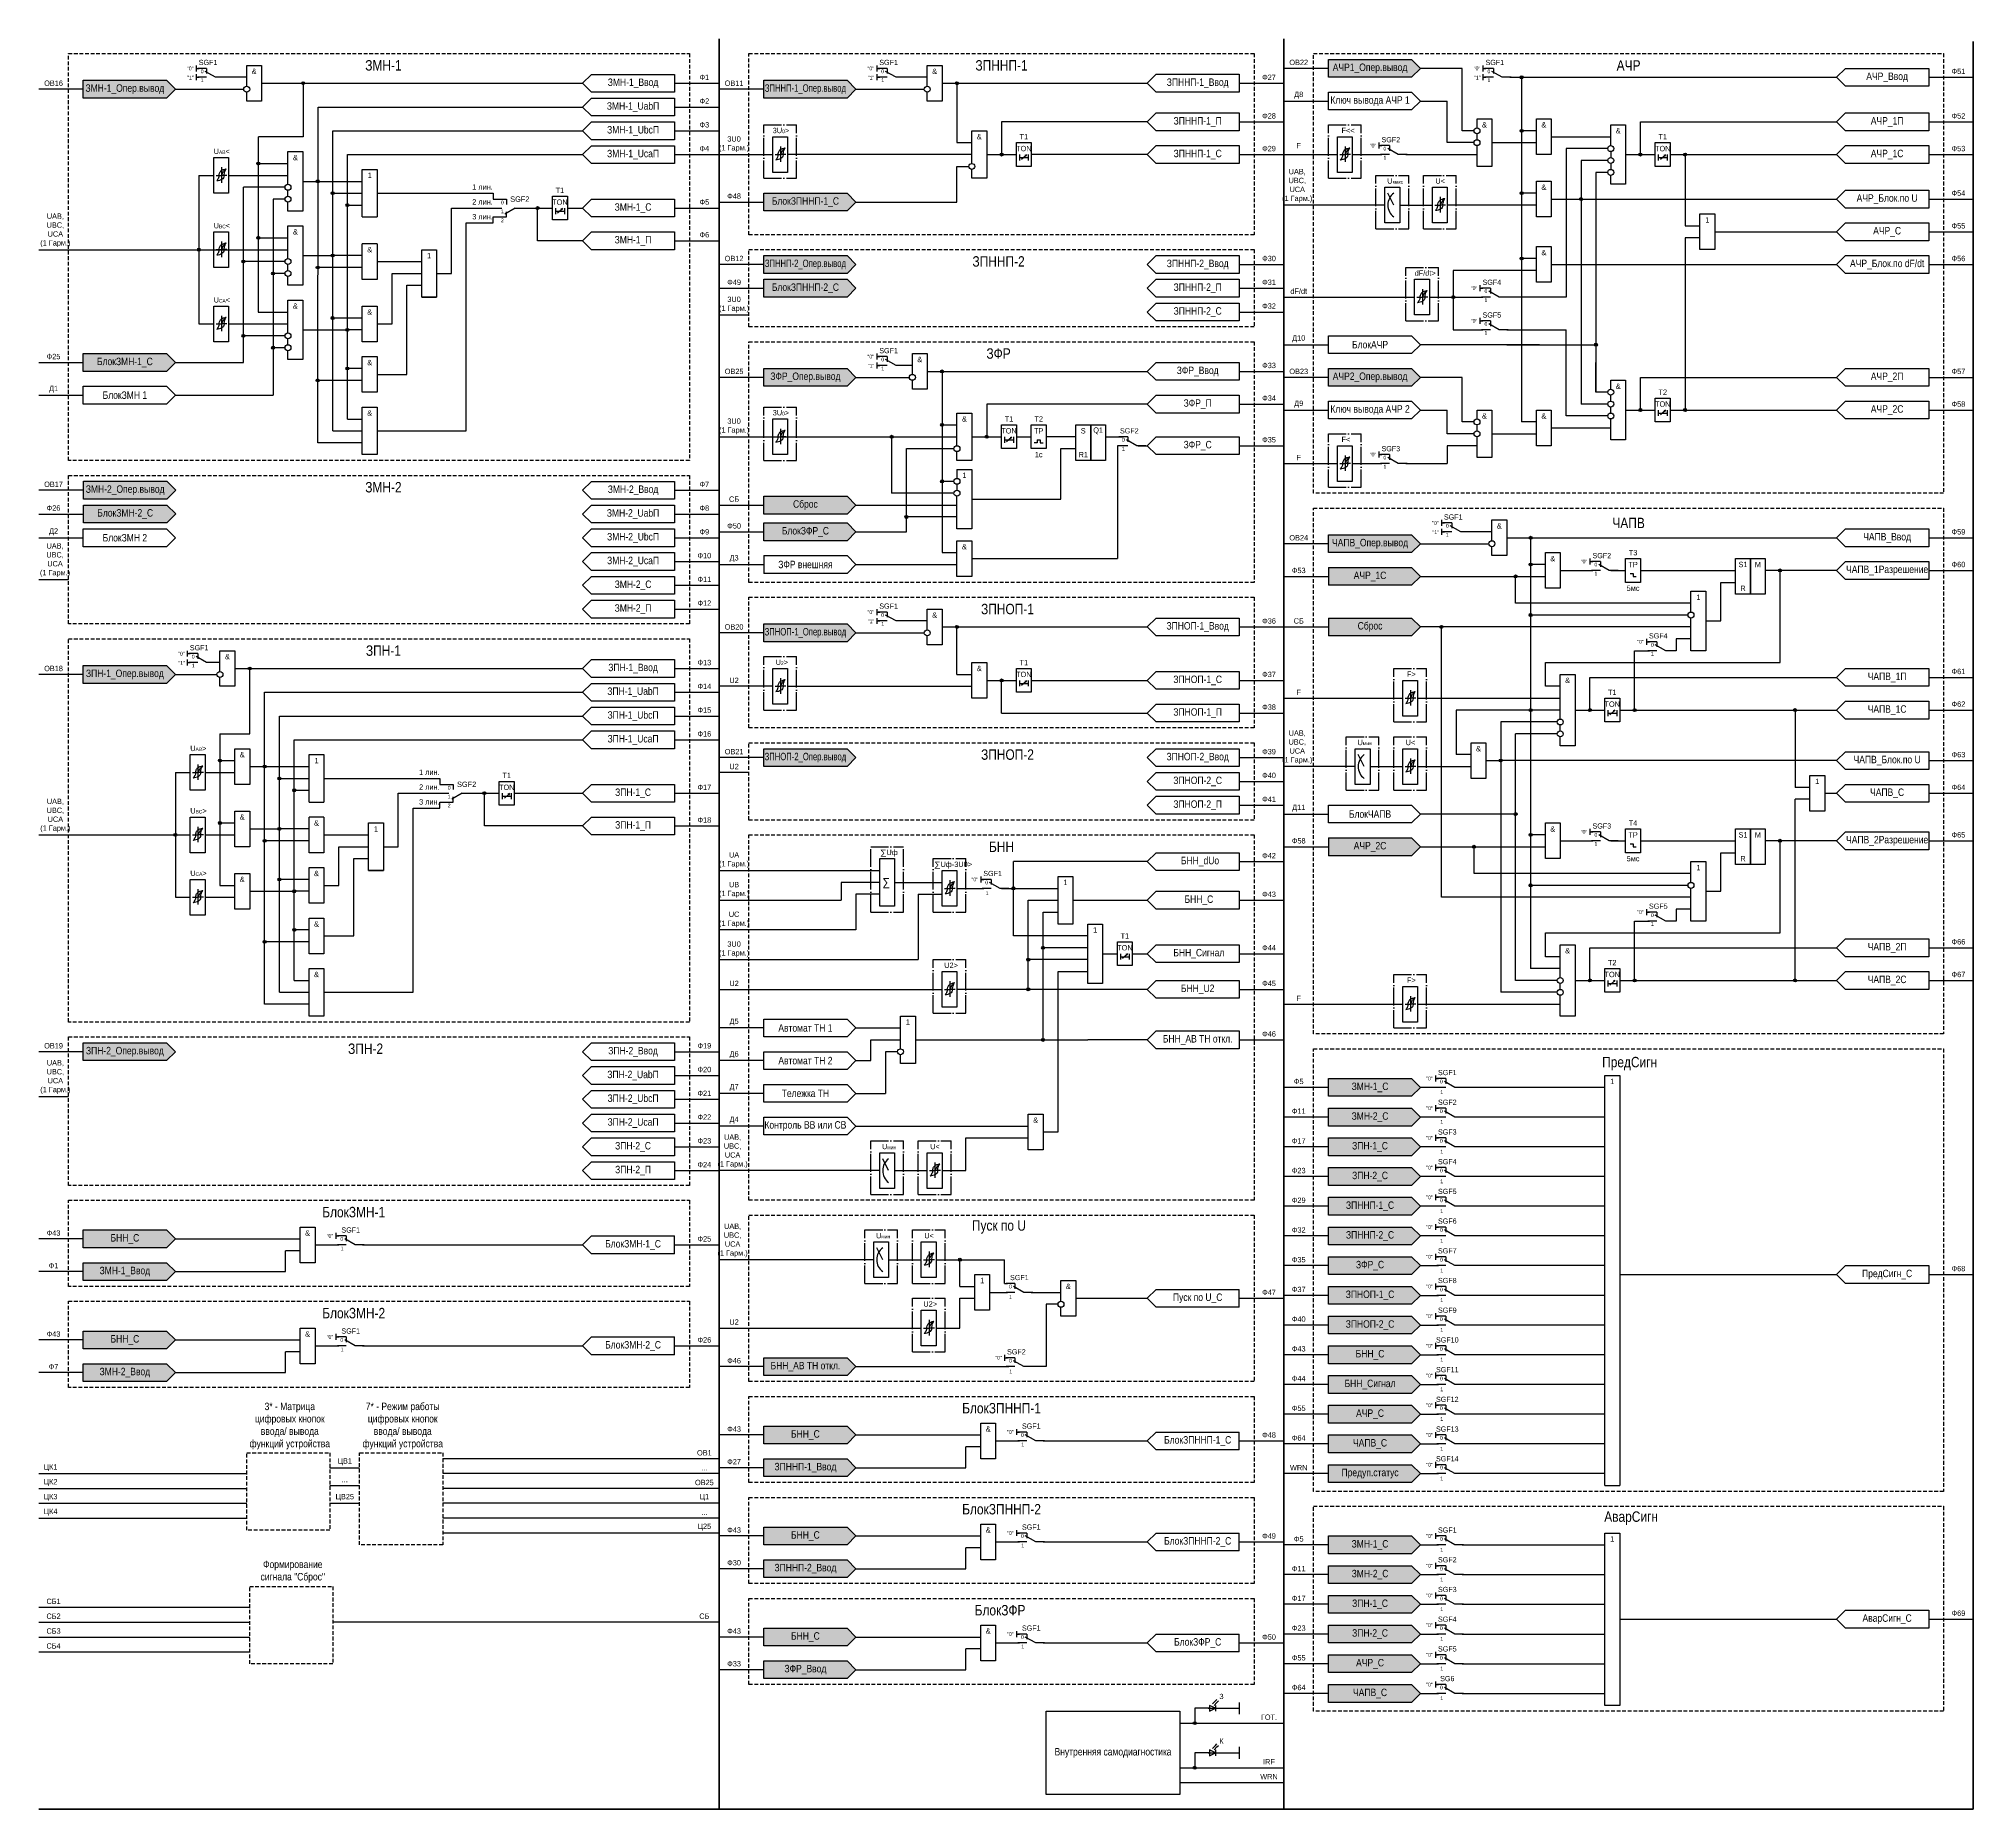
# Model space of a CAD drawing. Header units: millimetres. Extents: x -6343 to 676, y -1039 to 887.
# Drawn here: x -6198 to -5547, y -124 to 472 of the extents above; entities that cross this region are included whole.
import ezdxf
from ezdxf.enums import TextEntityAlignment as Align

# ---------------------------------------------------------------- set-up
doc = ezdxf.new("R2010")
doc.units = ezdxf.units.MM
doc.linetypes.add('ACAD_ISO04W100', pattern=[30, 24, -3, 0, -3])
doc.linetypes.add('штриховая2', pattern=[0.375, 0.25, -0.125])
doc.layers.add('TEXT', color=7, linetype='Continuous', lineweight=25, true_color=0xffffff)
doc.layers.add('Основная', color=7, linetype='Continuous')
doc.styles.add('1.8_Gost_RD', font='ARIALN.TTF', dxfattribs={"height": 1.8})
doc.styles.add('2.5_Gost_RD', font='ARIALN.TTF', dxfattribs={"height": 2.5})
doc.styles.add('3.5_Gost_RD', font='ARIALN.TTF', dxfattribs={"height": 3.5})
doc.styles.add('Вывод', font='ARIALN.TTF', dxfattribs={"height": 2.5})
doc.styles.add('Компонент', font='ARIALN.TTF', dxfattribs={"height": 3.5})

# ---------------------------------------------------------------- blocks, each defined once
blk = doc.blocks.new('Точка')
at = {"ltscale": 100}
h = blk.add_hatch(color=256, dxfattribs=at)
h.dxf.hatch_style = 1
edge = h.paths.add_edge_path()
edge.add_arc((0, 0), 0.5, 0, 360)
blk.add_circle((0, 0), 0.5, dxfattribs=at)
blk = doc.blocks.new('*U70')
at = {"layer": 'Основная', "linetype": 'ACAD_ISO04W100', "ltscale": 0.25}
for p, q in [((0, 0), (11, 0)), ((0, -18), (0, 0)), ((11, -18), (11, 0)), ((0, -18), (11, -18))]:
    blk.add_line(p, q, dxfattribs=at)
at = {"layer": 'Основная', "style": 'Компонент'}
blk.add_attdef('ОУ', text='', height=3.5, dxfattribs=at).set_placement((11, 0), align=Align.MIDDLE_CENTER)
blk = doc.blocks.new('*U79')
at = {"layer": 'Основная', "color": 0}
blk.add_line((0, 0), (7, 4), dxfattribs=at)
at = {"layer": 'Основная', "ltscale": 0.35}
blk.add_line((6, 6), (6, 2.5), dxfattribs=at)
blk = doc.blocks.new('*U83')
at = {"layer": 'Основная', "color": 0}
for p, q in [((-3, 6), (-9, 6)), ((-3, 0), (-9, 0)), ((9, 0), (3, 0))]:
    blk.add_line(p, q, dxfattribs=at)
at = {"layer": 'Основная', "ltscale": 0.25, "xscale": -1}
blk.add_blockref('*U79', (3, 0), dxfattribs=at)
at = {"layer": 'Основная'}
for tag, height, style, p in [('В1', 2.5, 'Вывод', (-14, 6)), ('В2', 2.5, 'Вывод', (-6, 4)), ('В3', 2.5, 'Вывод', (-6, 4)), ('ОУ', 3.5, 'Компонент', (-2, 10))]:
    blk.add_attdef(tag, text='', height=height, dxfattribs=dict(at, style=style)).set_placement(p, align=Align.MIDDLE_CENTER)
blk = doc.blocks.new('*U81')
at = {"layer": 'Основная', "color": 0}
for p, q in [((-3, 6), (-9, 6)), ((-3, 0), (-9, 0)), ((9, 0), (3, 0))]:
    blk.add_line(p, q, dxfattribs=at)
at = {"layer": 'Основная', "ltscale": 0.25, "xscale": -1}
blk.add_blockref('*U79', (3, 0), dxfattribs=at)
at = {"layer": 'Основная'}
for tag, height, style, p in [('В1', 2.5, 'Вывод', (-14, 6)), ('В2', 2.5, 'Вывод', (-6, 4)), ('ОУ', 3.5, 'Компонент', (-2, 10)), ('В3', 2.5, 'Вывод', (-6, -2))]:
    blk.add_attdef(tag, text='', height=height, dxfattribs=dict(at, style=style)).set_placement(p, align=Align.MIDDLE_CENTER)
blk = doc.blocks.new('*U104')
at = {"layer": 'Основная', "linetype": 'ACAD_ISO04W100', "ltscale": 0.25}
for p, q in [((0, 0), (11, 0)), ((0, -18), (0, 0)), ((11, -18), (11, 0)), ((0, -18), (11, -18))]:
    blk.add_line(p, q, dxfattribs=at)
at = {"layer": 'Основная', "style": 'Компонент'}
blk.add_attdef('ОУ', text='', height=3.5, dxfattribs=at).set_placement((11, 0), align=Align.MIDDLE_CENTER)
blk = doc.blocks.new('*U105')
at = {"layer": 'Основная', "linetype": 'ACAD_ISO04W100', "ltscale": 0.25}
for p, q in [((0, 0), (11, 0)), ((0, -22), (0, 0)), ((11, -22), (11, 0)), ((0, -22), (11, -22))]:
    blk.add_line(p, q, dxfattribs=at)
at = {"layer": 'Основная', "style": 'Компонент'}
blk.add_attdef('ОУ', text='', height=3.5, dxfattribs=at).set_placement((11, 0), align=Align.MIDDLE_CENTER)
blk = doc.blocks.new('*U82')
at = {"layer": 'Основная', "linetype": 'ACAD_ISO04W100', "ltscale": 0.25}
for p, q in [((0, 0), (11, 0)), ((0, -18), (0, 0)), ((11, -18), (11, 0)), ((0, -18), (11, -18))]:
    blk.add_line(p, q, dxfattribs=at)
at = {"layer": 'Основная', "style": 'Компонент'}
blk.add_attdef('ОУ', text='', height=3.5, dxfattribs=at).set_placement((11, 0), align=Align.MIDDLE_CENTER)
blk = doc.blocks.new('*U103')
at = {"layer": 'Основная', "color": 0}
for p, q in [((-3, 6), (-9, 6)), ((-3, 0), (-9, 0)), ((9, 0), (3, 0))]:
    blk.add_line(p, q, dxfattribs=at)
at = {"layer": 'Основная', "ltscale": 0.25, "xscale": -1}
blk.add_blockref('*U79', (3, 0), dxfattribs=at)
at = {"layer": 'Основная'}
for tag, height, style, p in [('В3', 2.5, 'Вывод', (-14, 6)), ('В1', 2.5, 'Вывод', (-6, 4)), ('ОУ', 3.5, 'Компонент', (0, 10)), ('В2', 2.5, 'Вывод', (-6, -3.2))]:
    blk.add_attdef(tag, text='', height=height, dxfattribs=dict(at, style=style)).set_placement(p, align=Align.MIDDLE_CENTER)
blk = doc.blocks.new('*U106')
at = {"ltscale": 0.35}
for p, q in [((-2, 2), (-2, -2)), ((2, 0), (-2, 2)), ((-2, -2), (2, 0)), ((2, 2), (2, -2))]:
    blk.add_line(p, q, dxfattribs=at)
at = {"ltscale": 0.25}
for points in [[(0, 3), (2, 5), (3, 6)], [(1, 2), (3, 4), (4, 5)]]:
    blk.add_lwpolyline(points, dxfattribs=at)
at = {"layer": 'Основная', "color": 0}
blk.add_line((-3, 0), (3, 0), dxfattribs=at)
at = {"layer": 'Основная'}
for tag, height, style, p in [('ОУ', 3.5, 'Компонент', (6, 8)), ('В2', 2.5, 'Вывод', (-6, -2)), ('В1', 2.5, 'Вывод', (6, -2))]:
    blk.add_attdef(tag, text='', height=height, dxfattribs=dict(at, style=style)).set_placement(p, align=Align.MIDDLE_CENTER)
blk = doc.blocks.new('*U107')
at = {"layer": 'Основная', "color": 0}
for p, q in [((-3, 6), (-9, 6)), ((-3, 0), (-9, 0)), ((9, 0), (3, 0))]:
    blk.add_line(p, q, dxfattribs=at)
at = {"layer": 'Основная', "ltscale": 0.25, "xscale": -1}
blk.add_blockref('*U79', (3, 0), dxfattribs=at)
at = {"layer": 'Основная'}
for tag, height, style, p in [('В3', 2.5, 'Вывод', (-14, 6)), ('В1', 2.5, 'Вывод', (-14, 6)), ('В2', 2.5, 'Вывод', (-6, 4)), ('ОУ', 3.5, 'Компонент', (0, 10))]:
    blk.add_attdef(tag, text='', height=height, dxfattribs=dict(at, style=style)).set_placement(p, align=Align.MIDDLE_CENTER)

msp = doc.modelspace()

# ---------------------------------------------------------------- hatches: boundary and pattern name
at = {"ltscale": 100, "true_color": 0x5496bb}
h = msp.add_hatch(color=153, dxfattribs=at)
h.dxf.hatch_style = 1
h.paths.add_polyline_path([(-5764, 465), (-5736, 465), (-5733, 462), (-5736, 459), (-5764, 459)])
h = msp.add_hatch(color=153, dxfattribs=at)
h.dxf.hatch_style = 1
h.paths.add_polyline_path([(-6183, 458), (-6155, 458), (-6152, 455), (-6155, 452), (-6183, 452)])
h = msp.add_hatch(color=153, dxfattribs=at)
h.dxf.hatch_style = 1
h.paths.add_polyline_path([(-5954, 458), (-5926, 458), (-5923, 455), (-5926, 452), (-5954, 452)])
h = msp.add_hatch(color=153, dxfattribs=at)
h.dxf.hatch_style = 1
h.paths.add_polyline_path([(-5954, 420), (-5926, 420), (-5923, 417), (-5926, 414), (-5954, 414)])
h = msp.add_hatch(color=153, dxfattribs=at)
h.dxf.hatch_style = 1
h.paths.add_polyline_path([(-5954, 399), (-5926, 399), (-5923, 396), (-5926, 393), (-5954, 393)])
h = msp.add_hatch(color=153, dxfattribs=at)
h.dxf.hatch_style = 1
h.paths.add_polyline_path([(-5954, 391), (-5926, 391), (-5923, 388), (-5926, 385), (-5954, 385)])
h = msp.add_hatch(color=153, dxfattribs=at)
h.dxf.hatch_style = 1
h.paths.add_polyline_path([(-6183, 366), (-6155, 366), (-6152, 363), (-6155, 360), (-6183, 360)])
h = msp.add_hatch(color=153, dxfattribs=at)
h.dxf.hatch_style = 1
h.paths.add_polyline_path([(-5954, 361), (-5926, 361), (-5923, 358), (-5926, 355), (-5954, 355)])
h = msp.add_hatch(color=153, dxfattribs=at)
h.dxf.hatch_style = 1
h.paths.add_polyline_path([(-5764, 361), (-5736, 361), (-5733, 358), (-5736, 355), (-5764, 355)])
h = msp.add_hatch(color=153, dxfattribs=at)
h.dxf.hatch_style = 1
h.paths.add_polyline_path([(-6182.89, 323.02), (-6154.89, 323.02), (-6151.89, 320.02), (-6154.89, 317.02), (-6182.89, 317.02)])
h = msp.add_hatch(color=153, dxfattribs=at)
h.dxf.hatch_style = 1
h.paths.add_polyline_path([(-6182.89, 315.02), (-6154.89, 315.02), (-6151.89, 312.02), (-6154.89, 309.02), (-6182.89, 309.02)])
h = msp.add_hatch(color=153, dxfattribs=at)
h.dxf.hatch_style = 1
h.paths.add_polyline_path([(-5954, 318), (-5926, 318), (-5923, 315), (-5926, 312), (-5954, 312)])
h = msp.add_hatch(color=153, dxfattribs=at)
h.dxf.hatch_style = 1
h.paths.add_polyline_path([(-5954, 309), (-5926, 309), (-5923, 306), (-5926, 303), (-5954, 303)])
h = msp.add_hatch(color=153, dxfattribs=at)
h.dxf.hatch_style = 1
h.paths.add_polyline_path([(-5764, 305), (-5736, 305), (-5733, 302), (-5736, 299), (-5764, 299)])
h = msp.add_hatch(color=153, dxfattribs=at)
h.dxf.hatch_style = 1
h.paths.add_polyline_path([(-5764, 294), (-5736, 294), (-5733, 291), (-5736, 288), (-5764, 288)])
h = msp.add_hatch(color=153, dxfattribs=at)
h.dxf.hatch_style = 1
h.paths.add_polyline_path([(-5954, 275), (-5926, 275), (-5923, 272), (-5926, 269), (-5954, 269)])
h = msp.add_hatch(color=153, dxfattribs=at)
h.dxf.hatch_style = 1
h.paths.add_polyline_path([(-5764, 277), (-5736, 277), (-5733, 274), (-5736, 271), (-5764, 271)])
h = msp.add_hatch(color=153, dxfattribs=at)
h.dxf.hatch_style = 1
h.paths.add_polyline_path([(-6183, 261), (-6155, 261), (-6152, 258), (-6155, 255), (-6183, 255)])
h = msp.add_hatch(color=153, dxfattribs=at)
h.dxf.hatch_style = 1
h.paths.add_polyline_path([(-5954, 233), (-5926, 233), (-5923, 230), (-5926, 227), (-5954, 227)])
h = msp.add_hatch(color=153, dxfattribs=at)
h.dxf.hatch_style = 1
h.paths.add_polyline_path([(-5764, 203), (-5736, 203), (-5733, 200), (-5736, 197), (-5764, 197)])
h = msp.add_hatch(color=153, dxfattribs=at)
h.dxf.hatch_style = 1
h.paths.add_polyline_path([(-6183, 134), (-6155, 134), (-6152, 131), (-6155, 128), (-6183, 128)])
h = msp.add_hatch(color=153, dxfattribs=at)
h.dxf.hatch_style = 1
h.paths.add_polyline_path([(-5764, 122), (-5736, 122), (-5733, 119), (-5736, 116), (-5764, 116)])
h = msp.add_hatch(color=153, dxfattribs=at)
h.dxf.hatch_style = 1
h.paths.add_polyline_path([(-5764, 112), (-5736, 112), (-5733, 109), (-5736, 106), (-5764, 106)])
h = msp.add_hatch(color=153, dxfattribs=at)
h.dxf.hatch_style = 1
h.paths.add_polyline_path([(-5764, 102), (-5736, 102), (-5733, 99), (-5736, 96), (-5764, 96)])
h = msp.add_hatch(color=153, dxfattribs=at)
h.dxf.hatch_style = 1
h.paths.add_polyline_path([(-5764, 92), (-5736, 92), (-5733, 89), (-5736, 86), (-5764, 86)])
h = msp.add_hatch(color=153, dxfattribs=at)
h.dxf.hatch_style = 1
h.paths.add_polyline_path([(-5764, 82), (-5736, 82), (-5733, 79), (-5736, 76), (-5764, 76)])
h = msp.add_hatch(color=153, dxfattribs=at)
h.dxf.hatch_style = 1
h.paths.add_polyline_path([(-5764, 72), (-5736, 72), (-5733, 69), (-5736, 66), (-5764, 66)])
h = msp.add_hatch(color=153, dxfattribs=at)
h.dxf.hatch_style = 1
h.paths.add_polyline_path([(-6183, 71), (-6155, 71), (-6152, 68), (-6155, 65), (-6183, 65)])
h = msp.add_hatch(color=153, dxfattribs=at)
h.dxf.hatch_style = 1
h.paths.add_polyline_path([(-6183, 60), (-6155, 60), (-6152, 57), (-6155, 54), (-6183, 54)])
h = msp.add_hatch(color=153, dxfattribs=at)
h.dxf.hatch_style = 1
h.paths.add_polyline_path([(-5764, 62), (-5736, 62), (-5733, 59), (-5736, 56), (-5764, 56)])
h = msp.add_hatch(color=153, dxfattribs=at)
h.dxf.hatch_style = 1
h.paths.add_polyline_path([(-5764, 52), (-5736, 52), (-5733, 49), (-5736, 46), (-5764, 46)])
h = msp.add_hatch(color=153, dxfattribs=at)
h.dxf.hatch_style = 1
h.paths.add_polyline_path([(-5764, 42), (-5736, 42), (-5733, 39), (-5736, 36), (-5764, 36)])
h = msp.add_hatch(color=153, dxfattribs=at)
h.dxf.hatch_style = 1
h.paths.add_polyline_path([(-6183, 37), (-6155, 37), (-6152, 34), (-6155, 31), (-6183, 31)])
h = msp.add_hatch(color=153, dxfattribs=at)
h.dxf.hatch_style = 1
h.paths.add_polyline_path([(-5954, 28), (-5926, 28), (-5923, 25), (-5926, 22), (-5954, 22)])
h = msp.add_hatch(color=153, dxfattribs=at)
h.dxf.hatch_style = 1
h.paths.add_polyline_path([(-5764, 32), (-5736, 32), (-5733, 29), (-5736, 26), (-5764, 26)])
h = msp.add_hatch(color=153, dxfattribs=at)
h.dxf.hatch_style = 1
h.paths.add_polyline_path([(-6183, 26), (-6155, 26), (-6152, 23), (-6155, 20), (-6183, 20)])
h = msp.add_hatch(color=153, dxfattribs=at)
h.dxf.hatch_style = 1
h.paths.add_polyline_path([(-5764, 22), (-5736, 22), (-5733, 19), (-5736, 16), (-5764, 16)])
h = msp.add_hatch(color=153, dxfattribs=at)
h.dxf.hatch_style = 1
h.paths.add_polyline_path([(-5764, 12), (-5736, 12), (-5733, 9), (-5736, 6), (-5764, 6)])
h = msp.add_hatch(color=153, dxfattribs=at)
h.dxf.hatch_style = 1
h.paths.add_polyline_path([(-5954, 5), (-5926, 5), (-5923, 2), (-5926, -1), (-5954, -1)])
h = msp.add_hatch(color=153, dxfattribs=at)
h.dxf.hatch_style = 1
h.paths.add_polyline_path([(-5764, 2), (-5736, 2), (-5733, -1), (-5736, -4), (-5764, -4)])
h = msp.add_hatch(color=153, dxfattribs=at)
h.dxf.hatch_style = 1
h.paths.add_polyline_path([(-5954, -6), (-5926, -6), (-5923, -9), (-5926, -12), (-5954, -12)])
h = msp.add_hatch(color=153, dxfattribs=at)
h.dxf.hatch_style = 1
h.paths.add_polyline_path([(-5764, -8), (-5736, -8), (-5733, -11), (-5736, -14), (-5764, -14)])
h = msp.add_hatch(color=153, dxfattribs=at)
h.dxf.hatch_style = 1
h.paths.add_polyline_path([(-5954, -29), (-5926, -29), (-5923, -32), (-5926, -35), (-5954, -35)])
h = msp.add_hatch(color=153, dxfattribs=at)
h.dxf.hatch_style = 1
h.paths.add_polyline_path([(-5764, -32), (-5736, -32), (-5733, -35), (-5736, -38), (-5764, -38)])
h = msp.add_hatch(color=153, dxfattribs=at)
h.dxf.hatch_style = 1
h.paths.add_polyline_path([(-5954, -40), (-5926, -40), (-5923, -43), (-5926, -46), (-5954, -46)])
h = msp.add_hatch(color=153, dxfattribs=at)
h.dxf.hatch_style = 1
h.paths.add_polyline_path([(-5764, -42), (-5736, -42), (-5733, -45), (-5736, -48), (-5764, -48)])
h = msp.add_hatch(color=153, dxfattribs=at)
h.dxf.hatch_style = 1
h.paths.add_polyline_path([(-5764, -52), (-5736, -52), (-5733, -55), (-5736, -58), (-5764, -58)])
h = msp.add_hatch(color=153, dxfattribs=at)
h.dxf.hatch_style = 1
h.paths.add_polyline_path([(-5954, -63), (-5926, -63), (-5923, -66), (-5926, -69), (-5954, -69)])
h = msp.add_hatch(color=153, dxfattribs=at)
h.dxf.hatch_style = 1
h.paths.add_polyline_path([(-5764, -62), (-5736, -62), (-5733, -65), (-5736, -68), (-5764, -68)])
h = msp.add_hatch(color=153, dxfattribs=at)
h.dxf.hatch_style = 1
h.paths.add_polyline_path([(-5954, -74), (-5926, -74), (-5923, -77), (-5926, -80), (-5954, -80)])
h = msp.add_hatch(color=153, dxfattribs=at)
h.dxf.hatch_style = 1
h.paths.add_polyline_path([(-5764, -72), (-5736, -72), (-5733, -75), (-5736, -78), (-5764, -78)])
h = msp.add_hatch(color=153, dxfattribs=at)
h.dxf.hatch_style = 1
h.paths.add_polyline_path([(-5764, -82), (-5736, -82), (-5733, -85), (-5736, -88), (-5764, -88)])

# ---------------------------------------------------------------- linework, layer by layer
at = {"lineweight": 100, "ltscale": 100}
for p, q in [((-5969, 472), (-5969, -124)), ((-5779, 472), (-5779, -124)), ((-5547, 471), (-5547, -124)), ((-6198, -124), (-5547, -124))]:
    msp.add_line(p, q, dxfattribs=at)
at = {"ltscale": 100}
for p, q in [((-6145, 463), (-6145, 461)), ((-6128, 456), (-6128, 463)), ((-6128, 463), (-6123, 463)), ((-6123, 463), (-6123, 451)), ((-5916, 463), (-5916, 461)), ((-5899, 456), (-5899, 463)), ((-5899, 463), (-5894, 463)), ((-5894, 463), (-5894, 451)), ((-5764, 465), (-5736, 465)), ((-5736, 465), (-5733, 462)), ((-5712, 463), (-5712, 461)), ((-6183, 458), (-6155, 458)), ((-6155, 458), (-6152, 455)), ((-6145, 462), (-6144, 462)), ((-6145, 460), (-6145, 458)), ((-6145, 459), (-6144, 459)), ((-6128, 459), (-6136, 459)), ((-6128, 457), (-6128, 458)), ((-6128, 456), (-6128, 457)), ((-6123, 456.98), (-6015, 456.98)), ((-6109, 457), (-6109, 439)), ((-6012, 459.98), (-6015, 456.98)), ((-6015, 456.98), (-6012, 453.98)), ((-6012, 459.98), (-5984, 459.98)), ((-5984, 459.98), (-5984, 453.98)), ((-5984, 457), (-5969, 457)), ((-5954, 458), (-5926, 458)), ((-5926, 458), (-5923, 455)), ((-5916, 462), (-5915, 462)), ((-5916, 460), (-5916, 458)), ((-5916, 459), (-5915, 459)), ((-5899, 459), (-5907, 459)), ((-5899, 457), (-5899, 458)), ((-5899, 456), (-5899, 457)), ((-5894, 457), (-5825, 457)), ((-5889, 457), (-5889, 437)), ((-5822, 460), (-5825, 457)), ((-5825, 457), (-5822, 454)), ((-5822, 460), (-5794, 460)), ((-5794, 460), (-5794, 454)), ((-5794, 457), (-5779, 457)), ((-5764, 462), (-5779, 462)), ((-5736, 459), (-5764, 459)), ((-5733, 462), (-5736, 459)), ((-5719, 462), (-5733, 462)), ((-5719, 441), (-5719, 462)), ((-5712, 462), (-5711, 462)), ((-5712, 460), (-5712, 458)), ((-5712, 459), (-5711, 459)), ((-5703, 459), (-5593, 459)), ((-5699, 459), (-5699, 343)), ((-5590, 462), (-5593, 459)), ((-5593, 459), (-5590, 456)), ((-5590, 462), (-5562, 462)), ((-5562, 456), (-5590, 456)), ((-5562, 462), (-5562, 456)), ((-5562, 459), (-5547, 459)), ((-6183, 455), (-6198, 455)), ((-6155, 452), (-6183, 452)), ((-6152, 455), (-6155, 452)), ((-6152, 455), (-6129, 455)), ((-6128, 451), (-6128, 454)), ((-6123, 451), (-6128, 451)), ((-6012, 451.98), (-6015, 448.98)), ((-5984, 453.98), (-6012, 453.98)), ((-6012, 451.98), (-5984, 451.98)), ((-5984, 451.98), (-5984, 445.98)), ((-5954, 455), (-5969, 455)), ((-5926, 452), (-5954, 452)), ((-5923, 455), (-5926, 452)), ((-5923, 455), (-5900, 455)), ((-5899, 451), (-5899, 454)), ((-5894, 451), (-5899, 451)), ((-5794, 454), (-5822, 454)), ((-5764, 454), (-5736, 454)), ((-5736, 454), (-5733, 451)), ((-5733, 451), (-5736, 448)), ((-5733, 451), (-5724, 451)), ((-5724, 437), (-5724, 451)), ((-6015, 448.98), (-6012, 445.98)), ((-6012, 443.98), (-6015, 440.98)), ((-5984, 445.98), (-6012, 445.98)), ((-6012, 443.98), (-5984, 443.98)), ((-5984, 449), (-5969, 449)), ((-5984, 443.98), (-5984, 437.98)), ((-5822, 447), (-5825, 444)), ((-5825, 444), (-5822, 441)), ((-5822, 447), (-5794, 447)), ((-5794, 447), (-5794, 441)), ((-5794, 444), (-5779, 444)), ((-5736, 448), (-5764, 448)), ((-5714, 442), (-5714, 445)), ((-5714, 445), (-5709, 445)), ((-5709, 445), (-5709, 429)), ((-5694, 439.5), (-5694, 445)), ((-5694, 445), (-5689, 445)), ((-5689, 445), (-5689, 435)), ((-5669, 436), (-5669, 443)), ((-5669, 443), (-5664, 443)), ((-5664, 443), (-5664, 423)), ((-5659, 444), (-5593, 444)), ((-5659, 433), (-5659, 444)), ((-5590, 447), (-5593, 444)), ((-5593, 444), (-5590, 441)), ((-5590, 447), (-5562, 447)), ((-5562, 447), (-5562, 441)), ((-5562, 444), (-5547, 444)), ((-6124.11, 439), (-6124.11, 379.98)), ((-6109, 439), (-6124, 439)), ((-6099, 340), (-6099, 441)), ((-6015, 440.98), (-6012, 437.98)), ((-5984, 437.98), (-6012, 437.98)), ((-5984, 441), (-5969, 441)), ((-5951, 437.5), (-5951, 439)), ((-5951, 439), (-5946, 439)), ((-5951, 430), (-5951, 438)), ((-5946, 439), (-5946, 433)), ((-5889, 437), (-5884, 437)), ((-5884, 435.5), (-5884, 441)), ((-5884, 441), (-5879, 441)), ((-5879, 441), (-5879, 425)), ((-5794, 441), (-5822, 441)), ((-5761, 437.5), (-5761, 439)), ((-5761, 439), (-5756, 439)), ((-5761, 430), (-5761, 438)), ((-5756, 439), (-5756, 433)), ((-5747, 437), (-5747, 435)), ((-5715, 437), (-5724, 437)), ((-5715, 441), (-5719, 441)), ((-5714, 439), (-5714, 440)), ((-5714, 438), (-5714, 440)), ((-5714, 438), (-5714, 439)), ((-5709, 437), (-5694, 437)), ((-5694, 441), (-5699, 441)), ((-5694, 438), (-5694, 440)), ((-5694, 433), (-5694, 438)), ((-5689, 439), (-5669, 439)), ((-5562, 441), (-5590, 441)), ((-6139.11, 430.48), (-6139.11, 431.98)), ((-6139.11, 431.98), (-6134.11, 431.98)), ((-6139.11, 422.98), (-6139.11, 430.98)), ((-6134.11, 431.98), (-6134.11, 425.98)), ((-6124.11, 429.98), (-6114.11, 429.98)), ((-6114.11, 428.48), (-6114.11, 433.98)), ((-6114.11, 433.98), (-6109.11, 433.98)), ((-6109.11, 433.98), (-6109.11, 423.98)), ((-6012, 435.98), (-6015, 432.98)), ((-6015, 432.98), (-6012, 429.98)), ((-6012, 435.98), (-5984, 435.98)), ((-5984, 429.98), (-6012, 429.98)), ((-5984, 435.98), (-5984, 429.98)), ((-5984, 433), (-5969, 433)), ((-5969, 433), (-5951, 433)), ((-5951, 427), (-5951, 430)), ((-5946, 433), (-5946, 427)), ((-5884, 434), (-5884, 436)), ((-5884, 430), (-5884, 434)), ((-5825, 433), (-5864, 433)), ((-5822, 436), (-5825, 433)), ((-5825, 433), (-5822, 430)), ((-5822, 436), (-5794, 436)), ((-5794, 430), (-5822, 430)), ((-5794, 436), (-5794, 430)), ((-5794, 433), (-5779, 433)), ((-5761, 427), (-5761, 430)), ((-5756, 433), (-5756, 427)), ((-5756, 433), (-5746, 433)), ((-5747, 436), (-5746, 436)), ((-5738, 433), (-5714, 433)), ((-5714, 429), (-5714, 436)), ((-5689, 433), (-5694, 433)), ((-5689, 435), (-5689, 433)), ((-5670, 435), (-5684, 435)), ((-5684, 435), (-5684, 385)), ((-5670, 431), (-5679, 431)), ((-5679, 431), (-5679, 349)), ((-5669, 434), (-5669, 432)), ((-5669, 430), (-5669, 428)), ((-5664, 433), (-5654, 433)), ((-5649, 433), (-5593, 433)), ((-5644, 433), (-5644, 409)), ((-5590, 436), (-5593, 433)), ((-5593, 433), (-5590, 430)), ((-5590, 436), (-5562, 436)), ((-5562, 430), (-5590, 430)), ((-5562, 436), (-5562, 430)), ((-5562, 433), (-5547, 433)), ((-6134.11, 425.98), (-6134.11, 419.98)), ((-6134.11, 425.98), (-6114.11, 425.98)), ((-6114.11, 426.98), (-6114.11, 428.98)), ((-6114.11, 422.98), (-6114.11, 426.98)), ((-6109.11, 423.98), (-6109.11, 413.98)), ((-6089.11, 421.98), (-6089.11, 427.98)), ((-6089.11, 427.98), (-6084.11, 427.98)), ((-6084.11, 427.98), (-6084.11, 411.98)), ((-5946, 427), (-5951, 427)), ((-5889, 417), (-5889, 429)), ((-5889, 429), (-5885, 429)), ((-5884, 425), (-5884, 428)), ((-5879, 425), (-5884, 425)), ((-5756, 427), (-5761, 427)), ((-5709, 429), (-5714, 429)), ((-5694, 418.5), (-5694, 424)), ((-5694, 424), (-5689, 424)), ((-5689, 424), (-5689, 414)), ((-5670, 427), (-5674, 427)), ((-5674, 427), (-5674, 353)), ((-5669, 423), (-5669, 426)), ((-6139.11, 419.98), (-6139.11, 422.98)), ((-6134.11, 419.98), (-6139.11, 419.98)), ((-6129.11, 362.98), (-6129.11, 421.98)), ((-6115.11, 421.98), (-6129.11, 421.98)), ((-6119.11, 417.98), (-6119.11, 351.98)), ((-6115.11, 417.98), (-6119.11, 417.98)), ((-6114.11, 418.98), (-6114.11, 420.98)), ((-6114.11, 413.98), (-6114.11, 416.98)), ((-6089.11, 421.98), (-6089.11, 422.98)), ((-6089.11, 411.98), (-6089.11, 421.98)), ((-6064.11, 419.98), (-6045.11, 419.98)), ((-6012, 417.98), (-6015, 414.98)), ((-6012, 417.98), (-5984, 417.98)), ((-5984, 417.98), (-5984, 411.98)), ((-5954, 420), (-5926, 420)), ((-5926, 420), (-5923, 417)), ((-5923, 417), (-5926, 414)), ((-5923, 417), (-5889, 417)), ((-5745, 420.5), (-5745, 422)), ((-5745, 422), (-5740, 422)), ((-5745, 413), (-5745, 421)), ((-5740, 422), (-5740, 416)), ((-5729, 420.5), (-5729, 422)), ((-5729, 422), (-5724, 422)), ((-5729, 413), (-5729, 421)), ((-5724, 422), (-5724, 416)), ((-5694, 420), (-5699, 420)), ((-5694, 417), (-5694, 419)), ((-5694, 412), (-5694, 417)), ((-5689, 418), (-5679, 418)), ((-5679, 418), (-5593, 418)), ((-5664, 423), (-5669, 423)), ((-5590, 421), (-5593, 418)), ((-5593, 418), (-5590, 415)), ((-5590, 421), (-5562, 421)), ((-5562, 421), (-5562, 415)), ((-5562, 418), (-5547, 418)), ((-6109.11, 413.98), (-6114.11, 413.98)), ((-6037.61, 414.98), (-6041.11, 412.98)), ((-6030.11, 403.98), (-6030.11, 414.98)), ((-6015, 414.98), (-6012, 411.98)), ((-5984, 411.98), (-6012, 411.98)), ((-5984, 415), (-5969, 415)), ((-5926, 414), (-5954, 414)), ((-5745, 416), (-5779, 416)), ((-5745, 410), (-5745, 413)), ((-5740, 416), (-5740, 410)), ((-5729, 410), (-5729, 413)), ((-5724, 416), (-5724, 410)), ((-5694, 416), (-5724, 416)), ((-5689, 412), (-5694, 412)), ((-5689, 414), (-5689, 412)), ((-5639, 407.5), (-5639, 413)), ((-5639, 413), (-5634, 413)), ((-5634, 413), (-5634, 403)), ((-5562, 415), (-5590, 415)), ((-6139.11, 405.48), (-6139.11, 406.98)), ((-6139.11, 406.98), (-6134.11, 406.98)), ((-6139.11, 397.98), (-6139.11, 405.98)), ((-6134.11, 406.98), (-6134.11, 400.98)), ((-6124.11, 404.98), (-6114.11, 404.98)), ((-6114.11, 403.48), (-6114.11, 408.98)), ((-6114.11, 408.98), (-6109.11, 408.98)), ((-6114.11, 401.98), (-6114.11, 403.98)), ((-6109.11, 408.98), (-6109.11, 398.98)), ((-6012, 406.98), (-6015, 403.98)), ((-6015, 403.98), (-6012, 400.98)), ((-6012, 406.98), (-5984, 406.98)), ((-5984, 406.98), (-5984, 400.98)), ((-5984, 404), (-5969, 404)), ((-5740, 410), (-5745, 410)), ((-5724, 410), (-5729, 410)), ((-5644, 409), (-5639, 409)), ((-5639, 405), (-5644, 405)), ((-5644, 405), (-5644, 347)), ((-5639, 406), (-5639, 408)), ((-5639, 401), (-5639, 406)), ((-5634, 407), (-5593, 407)), ((-5590, 410), (-5593, 407)), ((-5593, 407), (-5590, 404)), ((-5590, 410), (-5562, 410)), ((-5562, 404), (-5590, 404)), ((-5562, 410), (-5562, 404)), ((-5562, 407), (-5547, 407)), ((-6198, 400.98), (-6133.11, 400.98)), ((-6139.11, 394.98), (-6139.11, 397.98)), ((-6134.11, 400.98), (-6134.11, 394.98)), ((-6134.11, 400.98), (-6114.11, 400.98)), ((-6114.11, 397.98), (-6114.11, 401.98)), ((-6109.11, 398.98), (-6109.11, 388.98)), ((-6084.11, 402.98), (-6089.11, 402.98)), ((-6084.11, 402.98), (-6089.11, 402.98)), ((-6089.11, 390.98), (-6089.11, 402.98)), ((-6089.11, 396.98), (-6089.11, 397.98)), ((-6084.11, 402.98), (-6084.11, 390.98)), ((-6069.11, 394.98), (-6069.11, 400.98)), ((-6069.11, 400.98), (-6064.11, 400.98)), ((-6064.11, 400.98), (-6064.11, 384.98)), ((-5984, 400.98), (-6012, 400.98)), ((-5954, 399), (-5926, 399)), ((-5926, 399), (-5923, 396)), ((-5822, 399), (-5825, 396)), ((-5822, 399), (-5794, 399)), ((-5794, 399), (-5794, 393)), ((-5694, 398), (-5699, 398)), ((-5694, 396.5), (-5694, 402)), ((-5694, 402), (-5689, 402)), ((-5689, 402), (-5689, 392)), ((-5634, 401), (-5639, 401)), ((-5634, 403), (-5634, 401)), ((-5590, 399), (-5593, 396)), ((-5590, 399), (-5562, 399)), ((-5562, 399), (-5562, 393)), ((-6134.11, 394.98), (-6139.11, 394.98)), ((-6115.11, 396.98), (-6129.11, 396.98)), ((-6115.11, 392.98), (-6119.11, 392.98)), ((-6114.11, 393.98), (-6114.11, 395.98)), ((-6114.11, 388.98), (-6114.11, 391.98)), ((-6089.11, 395.98), (-6089.11, 396.98)), ((-6084.11, 390.98), (-6089.11, 390.98)), ((-6079.11, 375.98), (-6079.11, 392.98)), ((-6069.11, 394.98), (-6069.11, 395.98)), ((-6069.11, 384.98), (-6069.11, 394.98)), ((-6064.11, 392.98), (-6059.11, 392.98)), ((-5954, 396), (-5969, 396)), ((-5926, 393), (-5954, 393)), ((-5954, 391), (-5926, 391)), ((-5923, 396), (-5926, 393)), ((-5926, 391), (-5923, 388)), ((-5825, 396), (-5822, 393)), ((-5822, 391), (-5825, 388)), ((-5794, 393), (-5822, 393)), ((-5822, 391), (-5794, 391)), ((-5794, 396), (-5779, 396)), ((-5794, 391), (-5794, 385)), ((-5735, 389.5), (-5735, 391)), ((-5735, 391), (-5730, 391)), ((-5730, 391), (-5730, 385)), ((-5722, 394), (-5722, 374)), ((-5694, 394), (-5722, 394)), ((-5694, 395), (-5694, 397)), ((-5694, 390), (-5694, 395)), ((-5689, 396), (-5593, 396)), ((-5689, 392), (-5689, 390)), ((-5593, 396), (-5590, 393)), ((-5562, 393), (-5590, 393)), ((-5562, 396), (-5547, 396)), ((-6109.11, 388.98), (-6114.11, 388.98)), ((-6064.11, 384.98), (-6069.11, 384.98)), ((-6069.11, 384.98), (-6064.11, 384.98)), ((-5926, 385), (-5954, 385)), ((-5923, 388), (-5926, 385)), ((-5825, 388), (-5822, 385)), ((-5794, 385), (-5822, 385)), ((-5794, 388), (-5779, 388)), ((-5735, 382), (-5735, 390)), ((-5730, 385), (-5730, 379)), ((-5730, 385), (-5712, 385)), ((-5713, 389), (-5713, 387)), ((-5713, 388), (-5712, 388)), ((-5684, 385), (-5706, 385)), ((-5689, 390), (-5694, 390)), ((-6139.11, 380.48), (-6139.11, 381.98)), ((-6139.11, 381.98), (-6134.11, 381.98)), ((-6139.11, 372.98), (-6139.11, 380.98)), ((-6134.11, 381.98), (-6134.11, 375.98)), ((-6124.11, 379.98), (-6114.11, 379.98)), ((-6114.11, 378.48), (-6114.11, 383.98)), ((-6114.11, 383.98), (-6109.11, 383.98)), ((-6114.11, 376.98), (-6114.11, 378.98)), ((-6109.11, 383.98), (-6109.11, 373.98)), ((-6089.11, 369.98), (-6089.11, 381.98)), ((-6084.11, 381.98), (-6084.11, 369.98)), ((-5969, 379), (-5959, 379)), ((-5822, 383), (-5825, 380)), ((-5825, 380), (-5822, 377)), ((-5822, 383), (-5794, 383)), ((-5794, 383), (-5794, 377)), ((-5794, 380), (-5779, 380)), ((-5735, 379), (-5735, 382)), ((-5730, 379), (-5735, 379)), ((-5713, 378), (-5713, 376)), ((-6139.11, 369.98), (-6139.11, 372.98)), ((-6134.11, 375.98), (-6134.11, 369.98)), ((-6134.11, 375.98), (-6114.11, 375.98)), ((-6115.11, 371.98), (-6129.11, 371.98)), ((-6114.11, 372.98), (-6114.11, 376.98)), ((-6109.11, 373.98), (-6109.11, 363.98)), ((-6084.11, 375.98), (-6079.11, 375.98)), ((-5794, 377), (-5822, 377)), ((-5764, 372), (-5736, 372)), ((-5736, 372), (-5733, 369)), ((-5722, 374), (-5712, 374)), ((-5713, 377), (-5712, 377)), ((-5704, 374), (-5684, 374)), ((-5684, 345), (-5684, 374)), ((-6183, 366), (-6155, 366)), ((-6155, 366), (-6152, 363)), ((-6134.11, 369.98), (-6139.11, 369.98)), ((-6115.11, 367.98), (-6119.11, 367.98)), ((-6114.11, 368.98), (-6114.11, 370.98)), ((-6114.11, 363.98), (-6114.11, 366.98)), ((-6084.11, 369.98), (-6089.11, 369.98)), ((-6089.11, 352.98), (-6089.11, 364.98)), ((-6084.11, 364.98), (-6084.11, 352.98)), ((-5916, 366), (-5916, 364)), ((-5916, 365), (-5915, 365)), ((-5904, 359), (-5904, 366)), ((-5904, 366), (-5899, 366)), ((-5899, 366), (-5899, 354)), ((-5736, 366), (-5764, 366)), ((-5733, 369), (-5736, 366)), ((-5693, 369), (-5733, 369)), ((-5704, 369), (-5674, 369)), ((-6155, 360), (-6183, 360)), ((-6152, 363), (-6155, 360)), ((-6152, 362.98), (-6129.11, 362.98)), ((-6109.11, 363.98), (-6114.11, 363.98)), ((-5954, 361), (-5926, 361)), ((-5926, 361), (-5923, 358)), ((-5916, 363), (-5916, 361)), ((-5916, 362), (-5915, 362)), ((-5904, 362), (-5907, 362)), ((-5904, 360), (-5904, 361)), ((-5904, 359), (-5904, 360)), ((-5899, 360), (-5825, 360)), ((-5894, 360), (-5894, 299)), ((-5822, 363), (-5825, 360)), ((-5825, 360), (-5822, 357)), ((-5822, 363), (-5794, 363)), ((-5794, 363), (-5794, 357)), ((-5794, 360), (-5779, 360)), ((-5764, 361), (-5736, 361)), ((-5736, 361), (-5733, 358)), ((-5674, 353), (-5674, 363)), ((-5590, 361), (-5593, 358)), ((-5590, 361), (-5562, 361)), ((-5562, 361), (-5562, 355)), ((-6183, 355), (-6155, 355)), ((-6155, 355), (-6152, 352)), ((-6152, 352), (-6155, 349)), ((-6152.11, 351.98), (-6119.11, 351.98)), ((-6084.11, 352.98), (-6089.11, 352.98)), ((-5954, 358), (-5969, 358)), ((-5926, 355), (-5954, 355)), ((-5923, 358), (-5926, 355)), ((-5923, 358), (-5905, 358)), ((-5904, 354), (-5904, 357)), ((-5899, 354), (-5904, 354)), ((-5822, 352), (-5825, 349)), ((-5794, 357), (-5822, 357)), ((-5822, 352), (-5794, 352)), ((-5794, 352), (-5794, 346)), ((-5764, 358), (-5779, 358)), ((-5736, 355), (-5764, 355)), ((-5733, 358), (-5736, 355)), ((-5719, 358), (-5733, 358)), ((-5719, 343), (-5719, 358)), ((-5670, 353), (-5674, 353)), ((-5669, 354), (-5669, 357)), ((-5669, 357), (-5664, 357)), ((-5669, 350), (-5669, 352)), ((-5664, 357), (-5664, 337)), ((-5659, 358), (-5593, 358)), ((-5659, 347), (-5659, 358)), ((-5593, 358), (-5590, 355)), ((-5562, 355), (-5590, 355)), ((-5562, 358), (-5547, 358)), ((-6155, 349), (-6183, 349)), ((-6089.11, 341.98), (-6089.11, 347.98)), ((-6089.11, 347.98), (-6084.11, 347.98)), ((-6084.11, 347.98), (-6084.11, 331.98)), ((-5889, 340.5), (-5889, 346)), ((-5889, 346), (-5884, 346)), ((-5884, 346), (-5884, 336)), ((-5825, 349), (-5822, 346)), ((-5794, 346), (-5822, 346)), ((-5794, 349), (-5779, 349)), ((-5764, 350), (-5736, 350)), ((-5736, 350), (-5733, 347)), ((-5733, 347), (-5736, 344)), ((-5733, 347), (-5724, 347)), ((-5724, 339), (-5724, 347)), ((-5714, 344), (-5714, 347)), ((-5714, 347), (-5709, 347)), ((-5709, 347), (-5709, 331)), ((-5694, 341.5), (-5694, 347)), ((-5694, 347), (-5689, 347)), ((-5689, 347), (-5689, 337)), ((-5670, 349), (-5679, 349)), ((-5669, 346), (-5669, 348)), ((-5664, 347), (-5654, 347)), ((-5649, 347), (-5593, 347)), ((-5590, 350), (-5593, 347)), ((-5593, 347), (-5590, 344)), ((-5590, 350), (-5562, 350)), ((-5562, 350), (-5562, 344)), ((-5562, 347), (-5547, 347)), ((-6089.11, 331.98), (-6089.11, 341.98)), ((-5951, 342.5), (-5951, 344)), ((-5951, 344), (-5946, 344)), ((-5951, 335), (-5951, 343)), ((-5946, 344), (-5946, 338)), ((-5894, 342), (-5889, 342)), ((-5889, 339), (-5889, 341)), ((-5889, 335), (-5889, 339)), ((-5736, 344), (-5764, 344)), ((-5715, 339), (-5724, 339)), ((-5715, 343), (-5719, 343)), ((-5714, 341), (-5714, 342)), ((-5714, 340), (-5714, 342)), ((-5714, 340), (-5714, 341)), ((-5709, 339), (-5694, 339)), ((-5694, 343), (-5699, 343)), ((-5694, 340), (-5694, 342)), ((-5694, 335), (-5694, 340)), ((-5689, 341), (-5669, 341)), ((-5670, 345), (-5684, 345)), ((-5669, 338), (-5669, 344)), ((-5669, 337), (-5669, 340)), ((-5562, 344), (-5590, 344)), ((-5969, 338), (-5889, 338)), ((-5951, 332), (-5951, 335)), ((-5946, 338), (-5946, 332)), ((-5911, 338), (-5911, 319)), ((-5906, 306), (-5906, 334)), ((-5906, 334), (-5890, 334)), ((-5889, 330), (-5889, 333)), ((-5884, 336), (-5884, 330)), ((-5869, 338), (-5864, 338)), ((-5862, 336), (-5863, 336)), ((-5861, 336), (-5860, 336)), ((-5849, 338), (-5859, 338)), ((-5854, 317), (-5854, 334)), ((-5854, 334), (-5849, 334)), ((-5839, 338), (-5834, 338)), ((-5833.5, 335), (-5835, 335)), ((-5835, 335), (-5835, 297)), ((-5834, 338), (-5833, 338)), ((-5828, 335), (-5825, 335)), ((-5822, 338), (-5825, 335)), ((-5825, 335), (-5822, 332)), ((-5822, 338), (-5794, 338)), ((-5794, 338), (-5794, 332)), ((-5794, 335), (-5779, 335)), ((-5761, 333.5), (-5761, 335)), ((-5761, 335), (-5756, 335)), ((-5761, 326), (-5761, 334)), ((-5756, 335), (-5756, 329)), ((-5747, 333), (-5747, 331)), ((-5714, 335), (-5724, 335)), ((-5724, 335), (-5724, 329)), ((-5714, 331), (-5714, 338)), ((-5689, 335), (-5694, 335)), ((-5689, 337), (-5689, 335)), ((-5664, 337), (-5669, 337)), ((-6084.11, 331.98), (-6089.11, 331.98)), ((-5946, 332), (-5951, 332)), ((-5884, 330), (-5889, 330)), ((-5889, 327), (-5884, 327)), ((-5889, 327), (-5889, 324)), ((-5884, 327), (-5884, 307)), ((-5794, 332), (-5822, 332)), ((-5761, 323), (-5761, 326)), ((-5756, 329), (-5756, 323)), ((-5756, 329), (-5746, 329)), ((-5747, 332), (-5746, 332)), ((-5738, 329), (-5724, 329)), ((-5709, 331), (-5714, 331)), ((-6183, 320), (-6198, 320)), ((-6182.89, 323.02), (-6154.89, 323.02)), ((-6154.89, 323.02), (-6151.89, 320.02)), ((-6151.89, 320.02), (-6154.89, 317.02)), ((-6012, 323), (-6015, 320)), ((-6015, 320), (-6012, 317)), ((-6012, 323), (-5984, 323)), ((-5984, 323), (-5984, 317)), ((-5984, 320), (-5969, 320)), ((-5890, 319), (-5911, 319)), ((-5890, 323), (-5894, 323)), ((-5889, 322), (-5889, 320)), ((-5756, 323), (-5761, 323)), ((-6154.89, 317.02), (-6182.89, 317.02)), ((-6182.89, 315.02), (-6154.89, 315.02)), ((-6154.89, 315.02), (-6151.89, 312.02)), ((-6012, 315), (-6015, 312)), ((-5984, 317), (-6012, 317)), ((-6012, 315), (-5984, 315)), ((-5984, 315), (-5984, 309)), ((-5954, 318), (-5926, 318)), ((-5926, 318), (-5923, 315)), ((-5923, 315), (-5926, 312)), ((-5923, 315), (-5889, 315)), ((-5889, 316), (-5889, 318)), ((-5889, 307), (-5889, 316)), ((-5884, 317), (-5854, 317)), ((-6183, 307), (-6155, 307)), ((-6154.89, 309.02), (-6182.89, 309.02)), ((-6155, 307), (-6152, 304)), ((-6151.89, 312.02), (-6154.89, 309.02)), ((-6015, 312), (-6012, 309)), ((-6012, 307), (-6015, 304)), ((-5984, 309), (-6012, 309)), ((-6012, 307), (-5984, 307)), ((-5984, 312), (-5969, 312)), ((-5984, 307), (-5984, 301)), ((-5926, 312), (-5954, 312)), ((-5954, 309), (-5926, 309)), ((-5926, 309), (-5923, 306)), ((-5923, 306), (-5926, 303)), ((-5923, 306), (-5906, 306)), ((-5889, 311), (-5906, 311)), ((-5884, 307), (-5889, 307)), ((-5726, 310), (-5726, 308)), ((-5726, 309), (-5725, 309)), ((-5726, 307), (-5726, 305)), ((-5726, 306), (-5725, 306)), ((-5709, 306), (-5717, 306)), ((-5709, 303), (-5709, 310)), ((-5709, 310), (-5704, 310)), ((-5704, 310), (-5704, 298)), ((-5590, 307), (-5593, 304)), ((-5590, 307), (-5562, 307)), ((-5562, 307), (-5562, 301)), ((-6155, 301), (-6183, 301)), ((-6152, 304), (-6155, 301)), ((-6015, 304), (-6012, 301)), ((-5984, 301), (-6012, 301)), ((-5984, 304), (-5969, 304)), ((-5889, 297.5), (-5889, 303)), ((-5889, 303), (-5884, 303)), ((-5884, 303), (-5884, 293)), ((-5764, 302), (-5779, 302)), ((-5764, 305), (-5736, 305)), ((-5736, 305), (-5733, 302)), ((-5733, 302), (-5736, 299)), ((-5733, 302), (-5710, 302)), ((-5709, 304), (-5709, 305)), ((-5709, 303), (-5709, 304)), ((-5709, 298), (-5709, 301)), ((-5704, 304), (-5593, 304)), ((-5696, 304), (-5696, 159)), ((-5593, 304), (-5590, 301)), ((-5562, 301), (-5590, 301)), ((-5562, 304), (-5547, 304)), ((-6012, 299), (-6015, 296)), ((-6015, 296), (-6012, 293)), ((-6012, 299), (-5984, 299)), ((-5984, 293), (-6012, 293)), ((-5984, 299), (-5984, 293)), ((-5984, 296), (-5969, 296)), ((-5954, 298), (-5926, 298)), ((-5954, 298), (-5954, 292)), ((-5926, 298), (-5923, 295)), ((-5923, 295), (-5926, 292)), ((-5923, 295), (-5889, 295)), ((-5894, 299), (-5889, 299)), ((-5889, 296), (-5889, 298)), ((-5889, 291), (-5889, 296)), ((-5884, 297), (-5835, 297)), ((-5884, 293), (-5884, 291)), ((-5736, 299), (-5764, 299)), ((-5764, 294), (-5736, 294)), ((-5764, 294), (-5764, 288)), ((-5736, 294), (-5733, 291)), ((-5704, 298), (-5709, 298)), ((-5691, 295), (-5696, 295)), ((-5691, 293.5), (-5691, 299)), ((-5691, 299), (-5686, 299)), ((-5691, 292), (-5691, 294)), ((-5686, 299), (-5686, 289)), ((-5686, 293), (-5675, 293)), ((-5676, 297), (-5676, 295)), ((-5676, 296), (-5675, 296)), ((-5669, 293), (-5664, 293)), ((-5659, 293), (-5627, 293)), ((-5593, 293), (-5617, 293)), ((-5612, 262), (-5612, 293)), ((-5590, 296), (-5593, 293)), ((-5593, 293), (-5590, 290)), ((-5590, 296), (-5562, 296)), ((-5562, 296), (-5562, 290)), ((-5562, 293), (-5547, 293)), ((-6198, 290), (-6188, 290)), ((-6012, 291), (-6015, 288)), ((-6015, 288), (-6012, 285)), ((-6012, 291), (-5984, 291)), ((-5984, 291), (-5984, 285)), ((-5984, 288), (-5969, 288)), ((-5926, 292), (-5954, 292)), ((-5884, 291), (-5889, 291)), ((-5736, 288), (-5764, 288)), ((-5733, 291), (-5736, 288)), ((-5733, 291), (-5691, 291)), ((-5701, 282), (-5701, 291)), ((-5691, 287), (-5691, 292)), ((-5686, 287), (-5691, 287)), ((-5686, 289), (-5686, 287)), ((-5661.5, 291), (-5660.5, 291)), ((-5632, 276), (-5632, 289)), ((-5632, 289), (-5627, 289)), ((-5562, 290), (-5590, 290)), ((-6012, 283), (-6015, 280)), ((-6015, 280), (-6012, 277)), ((-5984, 285), (-6012, 285)), ((-6012, 283), (-5984, 283)), ((-5984, 283), (-5984, 277)), ((-5984, 280), (-5969, 280)), ((-5916, 280), (-5916, 278)), ((-5899, 273), (-5899, 280)), ((-5899, 280), (-5894, 280)), ((-5894, 280), (-5894, 268)), ((-5642, 282), (-5701, 282)), ((-5642, 286), (-5637, 286)), ((-5642, 279), (-5642, 286)), ((-5637, 286), (-5637, 266)), ((-5984, 277), (-6012, 277)), ((-5954, 275), (-5926, 275)), ((-5926, 275), (-5923, 272)), ((-5916, 279), (-5915, 279)), ((-5916, 277), (-5916, 275)), ((-5916, 276), (-5915, 276)), ((-5899, 276), (-5907, 276)), ((-5899, 274), (-5899, 275)), ((-5899, 273), (-5899, 274)), ((-5894, 274), (-5825, 274)), ((-5889, 258), (-5889, 274)), ((-5822, 277), (-5825, 274)), ((-5825, 274), (-5822, 271)), ((-5822, 277), (-5794, 277)), ((-5794, 277), (-5794, 271)), ((-5794, 274), (-5779, 274)), ((-5764, 277), (-5736, 277)), ((-5764, 277), (-5764, 271)), ((-5736, 277), (-5733, 274)), ((-5733, 274), (-5736, 271)), ((-5642, 274), (-5733, 274)), ((-5726, 183), (-5726, 274)), ((-5643, 278), (-5696, 278)), ((-5642, 266), (-5642, 277)), ((-5637, 276), (-5632, 276)), ((-5954, 272), (-5969, 272)), ((-5926, 269), (-5954, 269)), ((-5923, 272), (-5926, 269)), ((-5923, 272), (-5900, 272)), ((-5899, 268), (-5899, 271)), ((-5894, 268), (-5899, 268)), ((-5794, 271), (-5822, 271)), ((-5736, 271), (-5764, 271)), ((-5657, 270), (-5657, 268)), ((-5657, 269), (-5656, 269)), ((-5642, 270), (-5647, 270)), ((-5647, 270), (-5647, 266)), ((-6183, 261), (-6155, 261)), ((-6155, 261), (-6152, 258)), ((-6148, 266), (-6148, 264)), ((-6148, 265), (-6147, 265)), ((-6148, 263), (-6148, 261)), ((-6148, 262), (-6147, 262)), ((-6137, 262), (-6139, 262)), ((-6137, 259), (-6137, 266)), ((-6137, 266), (-6132, 266)), ((-6137, 260), (-6137, 261)), ((-6132, 266), (-6132, 254)), ((-6012, 263), (-6015, 260)), ((-6012, 263), (-5984, 263)), ((-5984, 263), (-5984, 257)), ((-5884, 256.5), (-5884, 262)), ((-5884, 262), (-5879, 262)), ((-5879, 262), (-5879, 252)), ((-5691, 262), (-5612, 262)), ((-5691, 254), (-5691, 262)), ((-5661, 266), (-5656, 266)), ((-5661, 246), (-5661, 266)), ((-5647, 266), (-5648, 266)), ((-5637, 266), (-5642, 266)), ((-6183, 258), (-6198, 258)), ((-6155, 255), (-6183, 255)), ((-6152, 258), (-6155, 255)), ((-6152, 258), (-6138, 258)), ((-6137, 259), (-6137, 260)), ((-6137, 254), (-6137, 257)), ((-6132, 254), (-6137, 254)), ((-6132, 260), (-6015, 260)), ((-6127, 238), (-6127, 260)), ((-6015, 260), (-6012, 257)), ((-6012, 255), (-6015, 252)), ((-5984, 257), (-6012, 257)), ((-6012, 255), (-5984, 255)), ((-5984, 260), (-5969, 260)), ((-5984, 255), (-5984, 249)), ((-5951, 254), (-5969, 254)), ((-5951, 258.5), (-5951, 260)), ((-5951, 260), (-5946, 260)), ((-5951, 251), (-5951, 259)), ((-5946, 260), (-5946, 254)), ((-5946, 254), (-5946, 248)), ((-5946, 254), (-5884, 254)), ((-5889, 258), (-5884, 258)), ((-5884, 255), (-5884, 257)), ((-5884, 250), (-5884, 255)), ((-5879, 256), (-5869, 256)), ((-5864, 256), (-5825, 256)), ((-5822, 259), (-5825, 256)), ((-5825, 256), (-5822, 253)), ((-5822, 259), (-5794, 259)), ((-5794, 259), (-5794, 253)), ((-5794, 256), (-5779, 256)), ((-5739, 254.5), (-5739, 256)), ((-5739, 256), (-5734, 256)), ((-5739, 247), (-5739, 255)), ((-5734, 256), (-5734, 250)), ((-5686, 254), (-5691, 254)), ((-5686, 243), (-5686, 258)), ((-5686, 258), (-5681, 258)), ((-5681, 258), (-5681, 234)), ((-5676, 257), (-5593, 257)), ((-5676, 246), (-5676, 257)), ((-5590, 260), (-5593, 257)), ((-5593, 257), (-5590, 254)), ((-5590, 260), (-5562, 260)), ((-5562, 254), (-5590, 254)), ((-5562, 260), (-5562, 254)), ((-5562, 257), (-5547, 257)), ((-6015, 252), (-6012, 249)), ((-5984, 249), (-6012, 249)), ((-5984, 252), (-5969, 252)), ((-5951, 248), (-5951, 251)), ((-5946, 248), (-5951, 248)), ((-5879, 250), (-5884, 250)), ((-5879, 252), (-5879, 250)), ((-5822, 248), (-5825, 245)), ((-5794, 253), (-5822, 253)), ((-5822, 248), (-5794, 248)), ((-5794, 248), (-5794, 242)), ((-5734, 250), (-5734, 244)), ((-5734, 250), (-5686, 250)), ((-5590, 249), (-5593, 246)), ((-5590, 249), (-5562, 249)), ((-5562, 249), (-5562, 243)), ((-6012, 247), (-6015, 244)), ((-6015, 244), (-6012, 241)), ((-6012, 247), (-5984, 247)), ((-5984, 241), (-6012, 241)), ((-5984, 247), (-5984, 241)), ((-5984, 244), (-5969, 244)), ((-5874, 245), (-5825, 245)), ((-5825, 245), (-5822, 242)), ((-5794, 242), (-5822, 242)), ((-5794, 245), (-5779, 245)), ((-5739, 244), (-5739, 247)), ((-5734, 244), (-5739, 244)), ((-5696, 246), (-5721, 246)), ((-5721, 246), (-5721, 231)), ((-5687, 242), (-5706, 242)), ((-5706, 242), (-5706, 151)), ((-5686, 246), (-5696, 246)), ((-5686, 239), (-5686, 241)), ((-5681, 246), (-5671, 246)), ((-5669.3, 244.46), (-5667.63, 245.95)), ((-5667.63, 245.95), (-5668.15, 245.73)), ((-5667.63, 245.95), (-5667.89, 245.48)), ((-5666, 246), (-5593, 246)), ((-5607, 246), (-5607, 220)), ((-5593, 246), (-5590, 243)), ((-5562, 243), (-5590, 243)), ((-5562, 246), (-5547, 246)), ((-6137, 238), (-6137, 187)), ((-6137, 238), (-6127, 238)), ((-6012, 239), (-6015, 236)), ((-6015, 236), (-6012, 233)), ((-6012, 239), (-5984, 239)), ((-5984, 239), (-5984, 233)), ((-5984, 236), (-5969, 236)), ((-5716, 229.5), (-5716, 235)), ((-5716, 235), (-5711, 235)), ((-5711, 235), (-5711, 225)), ((-5687, 238), (-5701, 238)), ((-5701, 155), (-5701, 238)), ((-5686, 234), (-5686, 237)), ((-6147, 229.5), (-6147, 231)), ((-6147, 231), (-6142, 231)), ((-6147, 222), (-6147, 230)), ((-6142, 231), (-6142, 225)), ((-6137, 229), (-6132, 229)), ((-6132, 227.5), (-6132, 233)), ((-6132, 233), (-6127, 233)), ((-6132, 226), (-6132, 228)), ((-6127, 233), (-6127, 221)), ((-6107, 225), (-6107, 231)), ((-6107, 231), (-6102, 231)), ((-6102, 231), (-6102, 215)), ((-5984, 233), (-6012, 233)), ((-5954, 230), (-5969, 230)), ((-5954, 233), (-5926, 233)), ((-5926, 233), (-5923, 230)), ((-5923, 230), (-5926, 227)), ((-5822, 233), (-5825, 230)), ((-5825, 230), (-5822, 227)), ((-5822, 233), (-5794, 233)), ((-5794, 233), (-5794, 227)), ((-5794, 230), (-5779, 230)), ((-5755, 231.5), (-5755, 233)), ((-5755, 233), (-5750, 233)), ((-5755, 224), (-5755, 232)), ((-5750, 233), (-5750, 227)), ((-5739, 231.5), (-5739, 233)), ((-5739, 233), (-5734, 233)), ((-5739, 224), (-5739, 232)), ((-5734, 233), (-5734, 227)), ((-5716, 231), (-5721, 231)), ((-5716, 228), (-5716, 230)), ((-5716, 223), (-5716, 228)), ((-5711, 229), (-5706, 229)), ((-5593, 229), (-5706, 229)), ((-5681, 234), (-5686, 234)), ((-5590, 232), (-5593, 229)), ((-5593, 229), (-5590, 226)), ((-5590, 232), (-5562, 232)), ((-5562, 232), (-5562, 226)), ((-5562, 229), (-5547, 229)), ((-6147, 219), (-6147, 222)), ((-6142, 225), (-6142, 219)), ((-6142, 225), (-6132, 225)), ((-6132, 221), (-6132, 226)), ((-6107, 225), (-6107, 226)), ((-6107, 215), (-6107, 225)), ((-6082, 223), (-6063, 223)), ((-5959, 225), (-5969, 225)), ((-5926, 227), (-5954, 227)), ((-5822, 225), (-5825, 222)), ((-5825, 222), (-5822, 219)), ((-5794, 227), (-5822, 227)), ((-5822, 225), (-5794, 225)), ((-5794, 225), (-5794, 219)), ((-5794, 222), (-5779, 222)), ((-5755, 227), (-5779, 227)), ((-5755, 221), (-5755, 224)), ((-5750, 227), (-5750, 221)), ((-5739, 221), (-5739, 224)), ((-5734, 227), (-5734, 221)), ((-5734, 227), (-5716, 227)), ((-5711, 223), (-5716, 223)), ((-5711, 225), (-5711, 223)), ((-5602, 218.5), (-5602, 224)), ((-5602, 224), (-5597, 224)), ((-5597, 224), (-5597, 214)), ((-5562, 226), (-5590, 226)), ((-6142, 219), (-6147, 219)), ((-6127, 221), (-6132, 221)), ((-6055.5, 218), (-6059, 216)), ((-6048, 207), (-6048, 218)), ((-6012, 221), (-6015, 218)), ((-6015, 218), (-6012, 215)), ((-6012, 221), (-5984, 221)), ((-5984, 215), (-6012, 215)), ((-5984, 221), (-5984, 215)), ((-5984, 218), (-5969, 218)), ((-5822, 217), (-5825, 214)), ((-5794, 219), (-5822, 219)), ((-5822, 217), (-5794, 217)), ((-5794, 217), (-5794, 211)), ((-5750, 221), (-5755, 221)), ((-5734, 221), (-5739, 221)), ((-5602, 220), (-5607, 220)), ((-5607, 155), (-5607, 216)), ((-5602, 216), (-5607, 216)), ((-5602, 217), (-5602, 219)), ((-5602, 212), (-5602, 217)), ((-5597, 218), (-5593, 218)), ((-5590, 221), (-5593, 218)), ((-5593, 218), (-5590, 215)), ((-5590, 221), (-5562, 221)), ((-5562, 215), (-5590, 215)), ((-5562, 221), (-5562, 215)), ((-5562, 218), (-5547, 218)), ((-6147, 208.5), (-6147, 210)), ((-6147, 210), (-6142, 210)), ((-6147, 201), (-6147, 209)), ((-6142, 210), (-6142, 204)), ((-6132, 206.5), (-6132, 212)), ((-6132, 212), (-6127, 212)), ((-6127, 212), (-6127, 200)), ((-6102, 210), (-6107, 210)), ((-6102, 210), (-6107, 210)), ((-6107, 198), (-6107, 210)), ((-6102, 210), (-6102, 198)), ((-6012, 210), (-6015, 207)), ((-6012, 210), (-5984, 210)), ((-5984, 210), (-5984, 204)), ((-5825, 214), (-5822, 211)), ((-5794, 211), (-5822, 211)), ((-5794, 214), (-5779, 214)), ((-5764, 214), (-5736, 214)), ((-5736, 214), (-5733, 211)), ((-5733, 211), (-5736, 208)), ((-5701, 211), (-5733, 211)), ((-5597, 212), (-5602, 212)), ((-5597, 214), (-5597, 212)), ((-6198, 203.98), (-6147, 203.98)), ((-6142, 204), (-6142, 198)), ((-6142, 204), (-6132, 204)), ((-6137, 208), (-6132, 208)), ((-6132, 205), (-6132, 207)), ((-6132, 200), (-6132, 205)), ((-6107, 204), (-6107, 205)), ((-6107, 203), (-6107, 204)), ((-6087, 202), (-6087, 208)), ((-6087, 208), (-6082, 208)), ((-6087, 202), (-6087, 203)), ((-6087, 192), (-6087, 202)), ((-6082, 208), (-6082, 192)), ((-6015, 207), (-6012, 204)), ((-5984, 204), (-6012, 204)), ((-5984, 207), (-5969, 207)), ((-5736, 208), (-5764, 208)), ((-5764, 203), (-5736, 203)), ((-5764, 203), (-5764, 197)), ((-5736, 203), (-5733, 200)), ((-5691, 204), (-5696, 204)), ((-5691, 202.5), (-5691, 208)), ((-5691, 208), (-5686, 208)), ((-5691, 201), (-5691, 203)), ((-5686, 208), (-5686, 198)), ((-5686, 202), (-5675, 202)), ((-5676, 206), (-5676, 204)), ((-5676, 205), (-5675, 205)), ((-5669, 202), (-5664, 202)), ((-5659, 202), (-5627, 202)), ((-5593, 202), (-5617, 202)), ((-5612, 171), (-5612, 202)), ((-5590, 205), (-5593, 202)), ((-5593, 202), (-5590, 199)), ((-5590, 205), (-5562, 205)), ((-5562, 205), (-5562, 199)), ((-5562, 202), (-5547, 202)), ((-6147, 198), (-6147, 201)), ((-6142, 198), (-6147, 198)), ((-6127, 200), (-6132, 200)), ((-6102, 198), (-6107, 198)), ((-6097, 187), (-6097, 200)), ((-6082, 200), (-6077, 200)), ((-5915, 194.5), (-5915, 196)), ((-5915, 196), (-5910, 196)), ((-5910, 196), (-5910, 190)), ((-5822, 198), (-5825, 195)), ((-5822, 198), (-5794, 198)), ((-5794, 198), (-5794, 192)), ((-5736, 197), (-5764, 197)), ((-5733, 200), (-5736, 197)), ((-5733, 200), (-5691, 200)), ((-5715, 191), (-5715, 200)), ((-5691, 196), (-5691, 201)), ((-5686, 196), (-5691, 196)), ((-5686, 198), (-5686, 196)), ((-5661.5, 200), (-5660.5, 200)), ((-5632, 185), (-5632, 198)), ((-5632, 198), (-5627, 198)), ((-5562, 199), (-5590, 199)), ((-6147, 187.5), (-6147, 189)), ((-6147, 189), (-6142, 189)), ((-6142, 189), (-6142, 183)), ((-6132, 185.5), (-6132, 191)), ((-6132, 191), (-6127, 191)), ((-6127, 191), (-6127, 179)), ((-6107, 181), (-6107, 193)), ((-6102, 193), (-6102, 181)), ((-6082, 192), (-6087, 192)), ((-6087, 192), (-6082, 192)), ((-5915, 187), (-5915, 195)), ((-5910, 190), (-5910, 180)), ((-5894, 190.5), (-5894, 192)), ((-5894, 192), (-5889, 192)), ((-5894, 183), (-5894, 191)), ((-5889, 192), (-5889, 186)), ((-5881, 190), (-5881, 188)), ((-5881, 189), (-5880, 189)), ((-5825, 195), (-5870, 195)), ((-5855, 187), (-5855, 190)), ((-5855, 190), (-5850, 190)), ((-5850, 190), (-5850, 180)), ((-5825, 195), (-5822, 192)), ((-5794, 192), (-5822, 192)), ((-5794, 195), (-5779, 195)), ((-5642, 191), (-5715, 191)), ((-5642, 188), (-5642, 195)), ((-5642, 195), (-5637, 195)), ((-5637, 195), (-5637, 175)), ((-6147, 180), (-6147, 188)), ((-6142, 183), (-6142, 177)), ((-6142, 183), (-6132, 183)), ((-6137, 187), (-6132, 187)), ((-6132, 184), (-6132, 186)), ((-6132, 179), (-6132, 184)), ((-6102, 187), (-6097, 187)), ((-5915, 180), (-5915, 187)), ((-5894, 180), (-5894, 183)), ((-5889, 186), (-5889, 180)), ((-5874, 186), (-5855, 186)), ((-5855, 174), (-5855, 187)), ((-5822, 185), (-5825, 182)), ((-5822, 185), (-5794, 185)), ((-5794, 185), (-5794, 179)), ((-5642, 183), (-5726, 183)), ((-5643, 187), (-5696, 187)), ((-5642, 175), (-5642, 186)), ((-5637, 185), (-5632, 185)), ((-6147, 177), (-6147, 180)), ((-6142, 177), (-6147, 177)), ((-6127, 179), (-6132, 179)), ((-6102, 181), (-6107, 181)), ((-6107, 164), (-6107, 176)), ((-6102, 176), (-6102, 164)), ((-5910, 180), (-5915, 180)), ((-5889, 180), (-5894, 180)), ((-5865, 152), (-5865, 182)), ((-5865, 182), (-5855, 182)), ((-5860, 135), (-5860, 178)), ((-5860, 178), (-5855, 178)), ((-5850, 182), (-5825, 182)), ((-5850, 180), (-5850, 174)), ((-5825, 182), (-5822, 179)), ((-5794, 179), (-5822, 179)), ((-5794, 182), (-5779, 182)), ((-5657, 179), (-5657, 177)), ((-5657, 178), (-5656, 178)), ((-5642, 179), (-5647, 179)), ((-5647, 179), (-5647, 175)), ((-5845, 170), (-5870, 170)), ((-5855, 174), (-5855, 174)), ((-5850, 174), (-5855, 174)), ((-5845, 167), (-5845, 174)), ((-5845, 174), (-5840, 174)), ((-5840, 174), (-5840, 160)), ((-5691, 163), (-5691, 171)), ((-5691, 171), (-5612, 171)), ((-5661, 175), (-5656, 175)), ((-5661, 155), (-5661, 175)), ((-5647, 175), (-5648, 175)), ((-5637, 175), (-5642, 175)), ((-6102, 164), (-6107, 164)), ((-5845, 166), (-5860, 166)), ((-5845, 154), (-5845, 167)), ((-5840, 164), (-5835, 164)), ((-5830, 164), (-5825, 164)), ((-5822, 167), (-5825, 164)), ((-5825, 164), (-5822, 161)), ((-5822, 167), (-5794, 167)), ((-5794, 167), (-5794, 161)), ((-5794, 164), (-5779, 164)), ((-5686, 163), (-5691, 163)), ((-5686, 156), (-5686, 167)), ((-5686, 167), (-5681, 167)), ((-5681, 167), (-5681, 143)), ((-5676, 166), (-5593, 166)), ((-5676, 155), (-5676, 166)), ((-5590, 169), (-5593, 166)), ((-5593, 166), (-5590, 163)), ((-5590, 169), (-5562, 169)), ((-5562, 163), (-5590, 163)), ((-5562, 169), (-5562, 163)), ((-5562, 166), (-5547, 166)), ((-6107, 153), (-6107, 159)), ((-6107, 159), (-6102, 159)), ((-6102, 159), (-6102, 143)), ((-5894, 156.5), (-5894, 158)), ((-5894, 158), (-5889, 158)), ((-5894, 149), (-5894, 157)), ((-5889, 158), (-5889, 152)), ((-5845, 162), (-5865, 162)), ((-5855, 104), (-5855, 158)), ((-5855, 158), (-5845, 158)), ((-5840, 160), (-5840, 154)), ((-5794, 161), (-5822, 161)), ((-5686, 159), (-5696, 159)), ((-5590, 158), (-5593, 155)), ((-5590, 158), (-5562, 158)), ((-5562, 158), (-5562, 152)), ((-6107, 143), (-6107, 153)), ((-5889, 152), (-5889, 146)), ((-5865, 152), (-5889, 152)), ((-5825, 152), (-5865, 152)), ((-5845, 154), (-5845, 154)), ((-5840, 154), (-5845, 154)), ((-5822, 155), (-5825, 152)), ((-5825, 152), (-5822, 149)), ((-5822, 155), (-5794, 155)), ((-5794, 155), (-5794, 149)), ((-5794, 152), (-5779, 152)), ((-5739, 151.5), (-5739, 153)), ((-5739, 153), (-5734, 153)), ((-5739, 144), (-5739, 152)), ((-5734, 153), (-5734, 147)), ((-5687, 151), (-5706, 151)), ((-5687, 155), (-5701, 155)), ((-5686, 152), (-5686, 154)), ((-5686, 143), (-5686, 150)), ((-5681, 155), (-5671, 155)), ((-5669.3, 153.46), (-5667.63, 154.95)), ((-5667.63, 154.95), (-5668.15, 154.73)), ((-5667.63, 154.95), (-5667.89, 154.48)), ((-5666, 155), (-5593, 155)), ((-5593, 155), (-5590, 152)), ((-5562, 152), (-5590, 152)), ((-5562, 155), (-5547, 155)), ((-5894, 146), (-5894, 149)), ((-5889, 146), (-5894, 146)), ((-5794, 149), (-5822, 149)), ((-5739, 141), (-5739, 144)), ((-5734, 147), (-5734, 141)), ((-5734, 147), (-5686, 147)), ((-6102, 143), (-6107, 143)), ((-5954, 139), (-5969, 139)), ((-5954, 142), (-5926, 142)), ((-5926, 142), (-5923, 139)), ((-5923, 139), (-5926, 136)), ((-5923, 139), (-5908, 139)), ((-5908, 140), (-5908, 143)), ((-5908, 143), (-5903, 143)), ((-5908, 132), (-5908, 140)), ((-5903, 143), (-5903, 127)), ((-5822, 138), (-5825, 135)), ((-5822, 138), (-5794, 138)), ((-5794, 138), (-5794, 132)), ((-5734, 141), (-5739, 141)), ((-5681, 143), (-5686, 143)), ((-6183, 131), (-6198, 131)), ((-6183, 134), (-6155, 134)), ((-6155, 134), (-6152, 131)), ((-6152, 131), (-6155, 128)), ((-6012, 134), (-6015, 131)), ((-6015, 131), (-6012, 128)), ((-6012, 134), (-5984, 134)), ((-5984, 134), (-5984, 128)), ((-5984, 131), (-5969, 131)), ((-5926, 136), (-5954, 136)), ((-5954, 131), (-5926, 131)), ((-5926, 131), (-5923, 128)), ((-5918, 128), (-5918, 135)), ((-5918, 135), (-5908, 135)), ((-5909, 131), (-5913, 131)), ((-5913, 131), (-5913, 117)), ((-5903, 135), (-5845, 135)), ((-5825, 135), (-5845, 135)), ((-5825, 135), (-5822, 132)), ((-5794, 132), (-5822, 132)), ((-5794, 135), (-5779, 135)), ((-6155, 128), (-6183, 128)), ((-6012, 126), (-6015, 123)), ((-5984, 128), (-6012, 128)), ((-6012, 126), (-5984, 126)), ((-5984, 126), (-5984, 120)), ((-5954, 128), (-5969, 128)), ((-5926, 125), (-5954, 125)), ((-5923, 128), (-5926, 125)), ((-5923, 128), (-5918, 128)), ((-5908, 127), (-5908, 130)), ((-5908, 127), (-5908, 127)), ((-5903, 127), (-5908, 127)), ((-6015, 123), (-6012, 120)), ((-6012, 118), (-6015, 115)), ((-5984, 120), (-6012, 120)), ((-6012, 118), (-5984, 118)), ((-5984, 123), (-5969, 123)), ((-5984, 118), (-5984, 112)), ((-5954, 120), (-5926, 120)), ((-5926, 120), (-5923, 117)), ((-5764, 119), (-5779, 119)), ((-5764, 122), (-5736, 122)), ((-5736, 122), (-5733, 119)), ((-5733, 119), (-5736, 116)), ((-5727, 119), (-5733, 119)), ((-5728, 123), (-5728, 121)), ((-5728, 122), (-5727, 122)), ((-5671, 119), (-5719, 119)), ((-5671, -15), (-5671, 123)), ((-5671, 123), (-5666, 123)), ((-5666, 123), (-5666, -15)), ((-6198, 115.98), (-6188, 115.98)), ((-6015, 115), (-6012, 112)), ((-5984, 112), (-6012, 112)), ((-5984, 115), (-5969, 115)), ((-5954, 117), (-5969, 117)), ((-5926, 114), (-5954, 114)), ((-5923, 117), (-5926, 114)), ((-5923, 117), (-5913, 117)), ((-5736, 116), (-5764, 116)), ((-5764, 112), (-5736, 112)), ((-5736, 112), (-5733, 109)), ((-5728, 113), (-5728, 111)), ((-5728, 112), (-5727, 112)), ((-6012, 110), (-6015, 107)), ((-6015, 107), (-6012, 104)), ((-6012, 110), (-5984, 110)), ((-5984, 110), (-5984, 104)), ((-5984, 107), (-5969, 107)), ((-5954, 106), (-5969, 106)), ((-5954, 109), (-5926, 109)), ((-5926, 109), (-5923, 106)), ((-5923, 106), (-5926, 103)), ((-5923, 106), (-5865, 106)), ((-5865, 98), (-5865, 110)), ((-5865, 110), (-5860, 110)), ((-5860, 110), (-5860, 100)), ((-5764, 109), (-5779, 109)), ((-5736, 106), (-5764, 106)), ((-5733, 109), (-5736, 106)), ((-5727, 109), (-5733, 109)), ((-5671, 109), (-5719, 109)), ((-6012, 102), (-6015, 99)), ((-6015, 99), (-6012, 96)), ((-5984, 104), (-6012, 104)), ((-6012, 102), (-5984, 102)), ((-5984, 102), (-5984, 96)), ((-5984, 99), (-5969, 99)), ((-5926, 103), (-5954, 103)), ((-5886, 91), (-5886, 102)), ((-5886, 102), (-5865, 102)), ((-5860, 98), (-5865, 98)), ((-5860, 104), (-5855, 104)), ((-5860, 100), (-5860, 98)), ((-5764, 99), (-5779, 99)), ((-5764, 102), (-5736, 102)), ((-5736, 102), (-5733, 99)), ((-5733, 99), (-5736, 96)), ((-5727, 99), (-5733, 99)), ((-5728, 103), (-5728, 101)), ((-5728, 102), (-5727, 102)), ((-5671, 99), (-5719, 99)), ((-6012, 94), (-6015, 91)), ((-5984, 96), (-6012, 96)), ((-6012, 94), (-5984, 94)), ((-5984, 94), (-5984, 88)), ((-5915, 95.5), (-5915, 97)), ((-5915, 97), (-5910, 97)), ((-5915, 88), (-5915, 96)), ((-5910, 97), (-5910, 91)), ((-5899, 95.5), (-5899, 97)), ((-5899, 97), (-5894, 97)), ((-5899, 88), (-5899, 96)), ((-5894, 97), (-5894, 91)), ((-5736, 96), (-5764, 96)), ((-5764, 92), (-5736, 92)), ((-5736, 92), (-5733, 89)), ((-5728, 93), (-5728, 91)), ((-5728, 92), (-5727, 92)), ((-6015, 91), (-6012, 88)), ((-5984, 88), (-6012, 88)), ((-5984, 91), (-5969, 91)), ((-5915, 91), (-5969, 91)), ((-5915, 85), (-5915, 88)), ((-5910, 85), (-5915, 85)), ((-5910, 91), (-5910, 85)), ((-5899, 85), (-5899, 88)), ((-5894, 85), (-5899, 85)), ((-5894, 91), (-5894, 85)), ((-5894, 91), (-5886, 91)), ((-5764, 89), (-5779, 89)), ((-5736, 86), (-5764, 86)), ((-5733, 89), (-5736, 86)), ((-5727, 89), (-5733, 89)), ((-5671, 89), (-5719, 89)), ((-5764, 79), (-5779, 79)), ((-5764, 82), (-5736, 82)), ((-5736, 82), (-5733, 79)), ((-5733, 79), (-5736, 76)), ((-5727, 79), (-5733, 79)), ((-5728, 83), (-5728, 81)), ((-5728, 82), (-5727, 82)), ((-5671, 79), (-5719, 79)), ((-6110, 60), (-6110, 72)), ((-6110, 72), (-6105, 72)), ((-6105, 72), (-6105, 62)), ((-5736, 76), (-5764, 76)), ((-5764, 72), (-5736, 72)), ((-5736, 72), (-5733, 69)), ((-5728, 73), (-5728, 71)), ((-5728, 72), (-5727, 72)), ((-6183, 68), (-6198, 68)), ((-6183, 71), (-6155, 71)), ((-6155, 71), (-6152, 68)), ((-6152, 68), (-6155, 65)), ((-6152, 68), (-6110, 68)), ((-6105, 66), (-6097, 66)), ((-6098, 70), (-6098, 68)), ((-6098, 69), (-6097, 69)), ((-6089, 66), (-6015, 66)), ((-6012, 69), (-6015, 66)), ((-6015, 66), (-6012, 63)), ((-6012, 69), (-5984, 69)), ((-5984, 63), (-5984, 69)), ((-5984, 66), (-5969, 66)), ((-5917, 65.5), (-5917, 67)), ((-5917, 67), (-5912, 67)), ((-5917, 58), (-5917, 66)), ((-5912, 67), (-5912, 61)), ((-5901, 65.5), (-5901, 67)), ((-5901, 67), (-5896, 67)), ((-5901, 58), (-5901, 66)), ((-5896, 67), (-5896, 61)), ((-5764, 69), (-5779, 69)), ((-5736, 66), (-5764, 66)), ((-5733, 69), (-5736, 66)), ((-5727, 69), (-5733, 69)), ((-5671, 69), (-5719, 69)), ((-6155, 65), (-6183, 65)), ((-6183, 60), (-6155, 60)), ((-6155, 60), (-6152, 57)), ((-6110, 64), (-6115, 64)), ((-6115, 57), (-6115, 64)), ((-6105, 60), (-6110, 60)), ((-6105, 62), (-6105, 60)), ((-5984, 63), (-6012, 63)), ((-5917, 61), (-5969, 61)), ((-5912, 61), (-5912, 55)), ((-5896, 61), (-5873, 61)), ((-5896, 61), (-5896, 55)), ((-5888, 52), (-5888, 61)), ((-5873, 53), (-5873, 61)), ((-5764, 59), (-5779, 59)), ((-5764, 62), (-5736, 62)), ((-5736, 62), (-5733, 59)), ((-5733, 59), (-5736, 56)), ((-5728, 63), (-5728, 61)), ((-5728, 62), (-5727, 62)), ((-5671, 59), (-5719, 59)), ((-5590, 59), (-5593, 56)), ((-5590, 59), (-5562, 59)), ((-6183, 57), (-6198, 57)), ((-6155, 54), (-6183, 54)), ((-6152, 57), (-6155, 54)), ((-6152, 57), (-6115, 57)), ((-5917, 55), (-5917, 58)), ((-5912, 55), (-5917, 55)), ((-5901, 55), (-5901, 58)), ((-5896, 55), (-5901, 55)), ((-5883, 50.5), (-5883, 56)), ((-5883, 56), (-5878, 56)), ((-5878, 56), (-5878, 46)), ((-5873, 53), (-5872, 53)), ((-5854, 47), (-5854, 54)), ((-5854, 54), (-5849, 54)), ((-5849, 54), (-5849, 42)), ((-5736, 56), (-5764, 56)), ((-5728, 53), (-5728, 51)), ((-5666, 56), (-5593, 56)), ((-5593, 56), (-5590, 53)), ((-5562, 53), (-5590, 53)), ((-5562, 56), (-5547, 56)), ((-5888, 52), (-5883, 52)), ((-5888, 48), (-5883, 48)), ((-5888, 38), (-5888, 48)), ((-5883, 47), (-5883, 51)), ((-5883, 44), (-5883, 47)), ((-5878, 50), (-5872, 50)), ((-5878, 46), (-5878, 44)), ((-5864, 50), (-5854, 50)), ((-5855, 46), (-5859, 46)), ((-5859, 46), (-5859, 25)), ((-5854, 48), (-5854, 49)), ((-5854, 47), (-5854, 48)), ((-5849, 48), (-5825, 48)), ((-5822, 51), (-5825, 48)), ((-5825, 48), (-5822, 45)), ((-5822, 51), (-5794, 51)), ((-5794, 45), (-5794, 51)), ((-5794, 48), (-5779, 48)), ((-5764, 49), (-5779, 49)), ((-5764, 52), (-5736, 52)), ((-5736, 46), (-5764, 46)), ((-5736, 52), (-5733, 49)), ((-5733, 49), (-5736, 46)), ((-5728, 52), (-5727, 52)), ((-5671, 49), (-5719, 49)), ((-5901, 42.5), (-5901, 44)), ((-5901, 44), (-5896, 44)), ((-5901, 35), (-5901, 43)), ((-5896, 44), (-5896, 38)), ((-5878, 44), (-5883, 44)), ((-5854, 42), (-5854, 45)), ((-5849, 42), (-5854, 42)), ((-5794, 45), (-5822, 45)), ((-5764, 42), (-5736, 42)), ((-5736, 42), (-5733, 39)), ((-5728, 43), (-5728, 41)), ((-5728, 42), (-5727, 42)), ((-6183, 34), (-6198, 34)), ((-6183, 37), (-6155, 37)), ((-6155, 37), (-6152, 34)), ((-6152, 34), (-6155, 31)), ((-6152, 34), (-6110, 34)), ((-6110, 26), (-6110, 38)), ((-6110, 38), (-6105, 38)), ((-6105, 38), (-6105, 28)), ((-6098, 36), (-6098, 34)), ((-6098, 35), (-6097, 35)), ((-6012, 35), (-6015, 32)), ((-6012, 35), (-5984, 35)), ((-5984, 29), (-5984, 35)), ((-5901, 32), (-5901, 35)), ((-5896, 38), (-5896, 32)), ((-5896, 38), (-5888, 38)), ((-5764, 39), (-5779, 39)), ((-5736, 36), (-5764, 36)), ((-5733, 39), (-5736, 36)), ((-5728, 33), (-5728, 31)), ((-5671, 39), (-5719, 39)), ((-6155, 31), (-6183, 31)), ((-6110, 30), (-6115, 30)), ((-6115, 23), (-6115, 30)), ((-6105, 32), (-6097, 32)), ((-6105, 28), (-6105, 26)), ((-6089, 32), (-6015, 32)), ((-6015, 32), (-6012, 29)), ((-5984, 29), (-6012, 29)), ((-5984, 32), (-5969, 32)), ((-5954, 28), (-5926, 28)), ((-5926, 28), (-5923, 25)), ((-5896, 32), (-5901, 32)), ((-5873, 29), (-5873, 27)), ((-5873, 28), (-5872, 28)), ((-5764, 29), (-5779, 29)), ((-5764, 32), (-5736, 32)), ((-5736, 32), (-5733, 29)), ((-5733, 29), (-5736, 26)), ((-5728, 32), (-5727, 32)), ((-5671, 29), (-5719, 29)), ((-6183, 23), (-6198, 23)), ((-6183, 26), (-6155, 26)), ((-6155, 20), (-6183, 20)), ((-6155, 26), (-6152, 23)), ((-6152, 23), (-6155, 20)), ((-6152, 23), (-6115, 23)), ((-6105, 26), (-6110, 26)), ((-5954, 25), (-5969, 25)), ((-5926, 22), (-5954, 22)), ((-5923, 25), (-5926, 22)), ((-5923, 25), (-5871.5, 25)), ((-5859, 25), (-5865, 25)), ((-5736, 26), (-5764, 26)), ((-5764, 22), (-5736, 22)), ((-5736, 22), (-5733, 19)), ((-5728, 23), (-5728, 21)), ((-5728, 22), (-5727, 22)), ((-5764, 19), (-5779, 19)), ((-5736, 16), (-5764, 16)), ((-5733, 19), (-5736, 16)), ((-5671, 19), (-5719, 19)), ((-5764, 9), (-5779, 9)), ((-5764, 12), (-5736, 12)), ((-5736, 12), (-5733, 9)), ((-5733, 9), (-5736, 6)), ((-5728, 13), (-5728, 11)), ((-5728, 12), (-5727, 12)), ((-5671, 9), (-5719, 9)), ((-5954, 2), (-5969, 2)), ((-5954, 5), (-5926, 5)), ((-5926, 5), (-5923, 2)), ((-5923, 2), (-5926, -1)), ((-5923, 2), (-5881, 2)), ((-5881, -6), (-5881, 6)), ((-5881, 6), (-5876, 6)), ((-5876, 6), (-5876, -4)), ((-5876, 0), (-5868, 0)), ((-5869, 4), (-5869, 2)), ((-5869, 3), (-5868, 3)), ((-5860, 0), (-5825, 0)), ((-5822, 3), (-5825, 0)), ((-5825, 0), (-5822, -3)), ((-5822, 3), (-5794, 3)), ((-5794, -3), (-5794, 3)), ((-5794, 0), (-5779, 0)), ((-5736, 6), (-5764, 6)), ((-5764, 2), (-5736, 2)), ((-5736, 2), (-5733, -1)), ((-5728, 3), (-5728, 1)), ((-5728, 2), (-5727, 2)), ((-5969, -6), (-6062, -6)), ((-5926, -1), (-5954, -1)), ((-5954, -6), (-5926, -6)), ((-5926, -6), (-5923, -9)), ((-5881, -2), (-5886, -2)), ((-5886, -9), (-5886, -2)), ((-5876, -6), (-5881, -6)), ((-5876, -4), (-5876, -6)), ((-5794, -3), (-5822, -3)), ((-5764, -1), (-5779, -1)), ((-5736, -4), (-5764, -4)), ((-5733, -1), (-5736, -4)), ((-5671, -1), (-5719, -1)), ((-6198, -11), (-6128, -11)), ((-6100, -9), (-6090, -9)), ((-5969, -11), (-6062, -11)), ((-5954, -9), (-5969, -9)), ((-5926, -12), (-5954, -12)), ((-5923, -9), (-5926, -12)), ((-5923, -9), (-5886, -9)), ((-5764, -11), (-5779, -11)), ((-5764, -8), (-5736, -8)), ((-5736, -8), (-5733, -11)), ((-5733, -11), (-5736, -14)), ((-5728, -7), (-5728, -9)), ((-5728, -8), (-5727, -8)), ((-5671, -11), (-5719, -11)), ((-6198, -16), (-6128, -16)), ((-6100, -15), (-6090, -15)), ((-5969, -16), (-6062, -16)), ((-5736, -14), (-5764, -14)), ((-5671, -15), (-5666, -15)), ((-6198, -21), (-6128, -21)), ((-6198, -26), (-6128, -26)), ((-6100, -21), (-6090, -21)), ((-5969, -21), (-6062, -21)), ((-5969, -26), (-6062, -26)), ((-5969, -31), (-6062, -31)), ((-5954, -32), (-5969, -32)), ((-5954, -29), (-5926, -29)), ((-5926, -29), (-5923, -32)), ((-5923, -32), (-5926, -35)), ((-5923, -32), (-5881, -32)), ((-5881, -40), (-5881, -28)), ((-5881, -28), (-5876, -28)), ((-5876, -28), (-5876, -38)), ((-5869, -30), (-5869, -32)), ((-5869, -31), (-5868, -31)), ((-5822, -31), (-5825, -34)), ((-5822, -31), (-5794, -31)), ((-5794, -37), (-5794, -31)), ((-5764, -32), (-5736, -32)), ((-5736, -32), (-5733, -35)), ((-5728, -31), (-5728, -33)), ((-5728, -32), (-5727, -32)), ((-5671, -89), (-5671, -31)), ((-5671, -31), (-5666, -31)), ((-5666, -31), (-5666, -89)), ((-5926, -35), (-5954, -35)), ((-5881, -36), (-5886, -36)), ((-5886, -43), (-5886, -36)), ((-5876, -34), (-5868, -34)), ((-5876, -38), (-5876, -40)), ((-5860, -34), (-5825, -34)), ((-5825, -34), (-5822, -37)), ((-5794, -37), (-5822, -37)), ((-5794, -34), (-5779, -34)), ((-5764, -35), (-5779, -35)), ((-5736, -38), (-5764, -38)), ((-5733, -35), (-5736, -38)), ((-5719, -35), (-5671, -35)), ((-5954, -43), (-5969, -43)), ((-5954, -40), (-5926, -40)), ((-5926, -40), (-5923, -43)), ((-5923, -43), (-5926, -46)), ((-5923, -43), (-5886, -43)), ((-5876, -40), (-5881, -40)), ((-5764, -45), (-5779, -45)), ((-5764, -42), (-5736, -42)), ((-5736, -42), (-5733, -45)), ((-5733, -45), (-5736, -48)), ((-5728, -41), (-5728, -43)), ((-5728, -42), (-5727, -42)), ((-5719, -45), (-5671, -45)), ((-5926, -46), (-5954, -46)), ((-5736, -48), (-5764, -48)), ((-5764, -52), (-5736, -52)), ((-5736, -52), (-5733, -55)), ((-5728, -51), (-5728, -53)), ((-5728, -52), (-5727, -52)), ((-6198, -56), (-6127, -56)), ((-5764, -55), (-5779, -55)), ((-5736, -58), (-5764, -58)), ((-5733, -55), (-5736, -58)), ((-5719, -55), (-5671, -55)), ((-5590, -57), (-5593, -60)), ((-5590, -57), (-5562, -57)), ((-6198, -61), (-6127, -61)), ((-5969, -61), (-6099, -61)), ((-5954, -63), (-5926, -63)), ((-5926, -63), (-5923, -66)), ((-5881, -74), (-5881, -62)), ((-5881, -62), (-5876, -62)), ((-5876, -62), (-5876, -72)), ((-5869, -64), (-5869, -66)), ((-5869, -65), (-5868, -65)), ((-5822, -65), (-5825, -68)), ((-5822, -65), (-5794, -65)), ((-5794, -71), (-5794, -65)), ((-5764, -65), (-5779, -65)), ((-5764, -62), (-5736, -62)), ((-5736, -62), (-5733, -65)), ((-5733, -65), (-5736, -68)), ((-5728, -61), (-5728, -63)), ((-5728, -62), (-5727, -62)), ((-5719, -65), (-5671, -65)), ((-5666, -60), (-5593, -60)), ((-5593, -60), (-5590, -63)), ((-5562, -63), (-5590, -63)), ((-5562, -60), (-5547, -60)), ((-6198, -66), (-6127, -66)), ((-6198, -71), (-6127, -71)), ((-5954, -66), (-5969, -66)), ((-5926, -69), (-5954, -69)), ((-5923, -66), (-5926, -69)), ((-5923, -66), (-5881, -66)), ((-5881, -70), (-5886, -70)), ((-5886, -77), (-5886, -70)), ((-5876, -68), (-5868, -68)), ((-5860, -68), (-5825, -68)), ((-5825, -68), (-5822, -71)), ((-5794, -71), (-5822, -71)), ((-5794, -68), (-5779, -68)), ((-5736, -68), (-5764, -68)), ((-5728, -71), (-5728, -73)), ((-5954, -77), (-5969, -77)), ((-5954, -74), (-5926, -74)), ((-5926, -74), (-5923, -77)), ((-5923, -77), (-5926, -80)), ((-5923, -77), (-5886, -77)), ((-5876, -74), (-5881, -74)), ((-5876, -72), (-5876, -74)), ((-5764, -75), (-5779, -75)), ((-5764, -72), (-5736, -72)), ((-5736, -78), (-5764, -78)), ((-5736, -72), (-5733, -75)), ((-5733, -75), (-5736, -78)), ((-5728, -72), (-5727, -72)), ((-5719, -75), (-5671, -75)), ((-5926, -80), (-5954, -80)), ((-5764, -82), (-5736, -82)), ((-5736, -82), (-5733, -85)), ((-5728, -81), (-5728, -83)), ((-5728, -82), (-5727, -82)), ((-5804, -90), (-5809, -90)), ((-5809, -90), (-5809, -95)), ((-5802, -90), (-5794, -90)), ((-5794, -88), (-5794, -92)), ((-5764, -85), (-5779, -85)), ((-5736, -88), (-5764, -88)), ((-5733, -85), (-5736, -88)), ((-5719, -85), (-5671, -85)), ((-5666, -89), (-5671, -89)), ((-5814, -95), (-5779, -95)), ((-5794, -103), (-5794, -107)), ((-5814, -110), (-5779, -110)), ((-5804, -105), (-5809, -105)), ((-5809, -105), (-5809, -110)), ((-5802, -105), (-5794, -105)), ((-5814, -115), (-5779, -115))]:
    msp.add_line(p, q, dxfattribs=at)
at = {"color": 7, "ltscale": 100}
for p, q in [((-5779, 451), (-5764, 451)), ((-6104.11, 335.98), (-6104, 449)), ((-6104, 449), (-6015, 448.98)), ((-5874, 444), (-5874, 433)), ((-5825, 444), (-5874, 444)), ((-6099, 441), (-6015, 440.98)), ((-6094.11, 343.98), (-6094.11, 432.98)), ((-6094.11, 432.98), (-6015, 432.98)), ((-5950.21, 433), (-5948.4, 433)), ((-5946.58, 433), (-5948.4, 433)), ((-5884, 433), (-5946, 433)), ((-5879, 433), (-5869, 433)), ((-5867.29, 431.4), (-5865.62, 432.88)), ((-5865.62, 432.88), (-5866.14, 432.66)), ((-5865.62, 432.88), (-5865.88, 432.42)), ((-5779, 433), (-5761, 433)), ((-5760.21, 433), (-5758.4, 433)), ((-5756.58, 433), (-5758.4, 433)), ((-5652.3, 431.46), (-5650.63, 432.95)), ((-5650.63, 432.95), (-5651.15, 432.73)), ((-5650.63, 432.95), (-5650.89, 432.48)), ((-6144.11, 425.98), (-6139.11, 425.98)), ((-6144.11, 425.98), (-6144.11, 375.98)), ((-6138.32, 425.99), (-6136.51, 425.99)), ((-6134.7, 425.99), (-6136.51, 425.99)), ((-6109.11, 423.98), (-6089.11, 423.98)), ((-6099.11, 419.98), (-6089.11, 419.98)), ((-6084.11, 419.98), (-6059.11, 419.98)), ((-6045.11, 419.98), (-6045.11, 417.98)), ((-6045.11, 417.98), (-6042.11, 417.98)), ((-6043.61, 417.98), (-6040.61, 417.98)), ((-6040.61, 417.98), (-6040.61, 416.23)), ((-5969, 417), (-5954, 417)), ((-5742, 416), (-5744, 420)), ((-6094.11, 415.98), (-6089.11, 415.98)), ((-6089.11, 411.98), (-6084.11, 411.98)), ((-6059.11, 392.98), (-6059.11, 414.98)), ((-6059.11, 414.98), (-6052.11, 414.98)), ((-6055.11, 414.98), (-6042.11, 414.98)), ((-6045.11, 409.98), (-6045.11, 411.98)), ((-6045.11, 411.98), (-6042.11, 411.98)), ((-6043.61, 411.98), (-6040.61, 411.98)), ((-6040.61, 411.98), (-6040.61, 413.73)), ((-6037.61, 414.98), (-6025.11, 414.98)), ((-6023.4, 413.38), (-6021.73, 414.87)), ((-6021.73, 414.87), (-6022.25, 414.65)), ((-6021.73, 414.87), (-6022, 414.4)), ((-6020.11, 414.98), (-6015, 414.98)), ((-5740, 416), (-5732, 416)), ((-5734, 416), (-5729, 416)), ((-5728.21, 416), (-5726.4, 416)), ((-5724.58, 416), (-5726.4, 416)), ((-6054.11, 339.98), (-6054.11, 409.98)), ((-6054.11, 409.98), (-6049.11, 409.98)), ((-6050.11, 409.98), (-6045.11, 409.98)), ((-6015, 403.98), (-6030.11, 403.98)), ((-6138.32, 400.99), (-6136.51, 400.99)), ((-6134.7, 400.99), (-6136.51, 400.99)), ((-6109.11, 398.98), (-6099.11, 398.98)), ((-6089.11, 398.98), (-6099.11, 398.98)), ((-6089.11, 394.98), (-6104.11, 394.98)), ((-6084.11, 396.98), (-6069.11, 396.98)), ((-6079.11, 392.98), (-6069.11, 392.98)), ((-6064.11, 392.98), (-6059.11, 392.98)), ((-6074.11, 358.98), (-6074.11, 388.98)), ((-6074.11, 388.98), (-6069.11, 388.98)), ((-5969, 388), (-5954, 388)), ((-5779, 385), (-5735, 385)), ((-5734.21, 385), (-5732.4, 385)), ((-5730.58, 385), (-5732.4, 385)), ((-6089.11, 377.98), (-6099.11, 377.98)), ((-6089.11, 381.98), (-6084.11, 381.98)), ((-6144.11, 375.98), (-6139.11, 375.98)), ((-6138.32, 375.99), (-6136.51, 375.99)), ((-6134.7, 375.99), (-6136.51, 375.99)), ((-6109.11, 373.98), (-6094.11, 373.98)), ((-6089.11, 373.98), (-6094.11, 373.98)), ((-6089.11, 364.98), (-6084.11, 364.98)), ((-5779, 369), (-5764, 369)), ((-6198, 363), (-6183, 363)), ((-6089.11, 360.98), (-6094.11, 360.98)), ((-6084.11, 358.98), (-6074.11, 358.98)), ((-6198, 352), (-6183, 352)), ((-6089.11, 356.98), (-6104.11, 356.98)), ((-5879, 349), (-5879, 338)), ((-5825, 349), (-5879, 349)), ((-5779, 347), (-5764, 347)), ((-5652.3, 345.46), (-5650.63, 346.95)), ((-5650.63, 346.95), (-5651.15, 346.73)), ((-5650.63, 346.95), (-5650.89, 346.48)), ((-6099, 339.98), (-6089.11, 339.98)), ((-6094.11, 343.98), (-6089.11, 343.98)), ((-6084.11, 339.98), (-6054.11, 339.98)), ((-6089.11, 335.98), (-6104.11, 335.98)), ((-5950.21, 338), (-5948.4, 338)), ((-5946.58, 338), (-5948.4, 338)), ((-5884, 338), (-5874, 338)), ((-5872.29, 336.4), (-5870.62, 337.88)), ((-5870.62, 337.88), (-5871.14, 337.66)), ((-5870.62, 337.88), (-5870.88, 337.42)), ((-5779, 329), (-5761, 329)), ((-5760.21, 329), (-5758.4, 329)), ((-5756.58, 329), (-5758.4, 329)), ((-5969, 315), (-5954, 315)), ((-6198, 312), (-6183, 312)), ((-5969, 306), (-5954, 306)), ((-6198, 304), (-6183, 304)), ((-5969, 295), (-5954, 295)), ((-5779, 291), (-5764, 291)), ((-5779, 274), (-5764, 274)), ((-5950.21, 254), (-5948.4, 254)), ((-5946.58, 254), (-5948.4, 254)), ((-5874, 245), (-5874, 256)), ((-5867.29, 254.4), (-5865.62, 255.88)), ((-5865.62, 255.88), (-5866.14, 255.66)), ((-5865.62, 255.88), (-5865.88, 255.42)), ((-6122, 147), (-6122, 252)), ((-6122, 252), (-6015, 252)), ((-5779, 250), (-5739, 250)), ((-5738.21, 250), (-5736.4, 250)), ((-5734.58, 250), (-5736.4, 250)), ((-6117, 151), (-6117, 244)), ((-6117, 244), (-6015, 244)), ((-6112, 155), (-6112, 236)), ((-6112, 236), (-6015, 236)), ((-5752, 227), (-5754, 231)), ((-6152, 225), (-6147, 225)), ((-6152, 225), (-6152, 183)), ((-6146.21, 225), (-6144.4, 225)), ((-6142.58, 225), (-6144.4, 225)), ((-6127, 227), (-6107, 227)), ((-6117, 223), (-6107, 223)), ((-6102, 223), (-6077, 223)), ((-6063, 223), (-6063, 221)), ((-5750, 227), (-5742, 227)), ((-5744, 227), (-5739, 227)), ((-5738.21, 227), (-5736.4, 227)), ((-5734.58, 227), (-5736.4, 227)), ((-6112, 219), (-6107, 219)), ((-6107, 215), (-6102, 215)), ((-6077, 200), (-6077, 218)), ((-6077, 218), (-6070, 218)), ((-6073, 218), (-6060, 218)), ((-6063, 221), (-6060, 221)), ((-6063, 213), (-6063, 215)), ((-6063, 215), (-6060, 215)), ((-6061.5, 221), (-6058.5, 221)), ((-6061.5, 215), (-6058.5, 215)), ((-6058.5, 221), (-6058.5, 219.25)), ((-6058.5, 215), (-6058.5, 216.75)), ((-6055.5, 218), (-6043, 218)), ((-6041.29, 216.4), (-6039.62, 217.88)), ((-6039.62, 217.88), (-6040.14, 217.66)), ((-6039.62, 217.88), (-6039.88, 217.42)), ((-6038, 218), (-6015, 218)), ((-6072, 151), (-6072, 213)), ((-6072, 213), (-6067, 213)), ((-6068, 213), (-6063, 213)), ((-5779, 211), (-5764, 211)), ((-6146.21, 204), (-6144.4, 204)), ((-6142.58, 204), (-6144.4, 204)), ((-6127, 206), (-6117, 206)), ((-6107, 202), (-6122, 202)), ((-6107, 206), (-6117, 206)), ((-6102, 204), (-6087, 204)), ((-6015, 207), (-6048, 207)), ((-6097, 200), (-6087, 200)), ((-6092, 170), (-6092, 196)), ((-6092, 196), (-6087, 196)), ((-6082, 200), (-6077, 200)), ((-5779, 200), (-5764, 200)), ((-6107, 189), (-6117, 189)), ((-6107, 193), (-6102, 193)), ((-5969, 192), (-5915, 192)), ((-5870, 170), (-5870, 195)), ((-6152, 183), (-6147, 183)), ((-6146.21, 183), (-6144.4, 183)), ((-6142.58, 183), (-6144.4, 183)), ((-6127, 185), (-6112, 185)), ((-6107, 185), (-6112, 185)), ((-5915, 188), (-5928, 188)), ((-5928, 188), (-5928, 182)), ((-5915, 184), (-5923, 184)), ((-5923, 184), (-5923, 172)), ((-5910, 188), (-5894, 188)), ((-5902, 184), (-5902, 162)), ((-5902, 184), (-5894, 184)), ((-5893.21, 186), (-5891.4, 186)), ((-5889.58, 186), (-5891.4, 186)), ((-5889, 186), (-5880, 186)), ((-6107, 176), (-6102, 176)), ((-5969, 182), (-5928, 182)), ((-6107, 172), (-6112, 172)), ((-6102, 170), (-6092, 170)), ((-5923, 172), (-5969, 172)), ((-6107, 168), (-6122, 168)), ((-5833.3, 162.46), (-5831.63, 163.95)), ((-5831.63, 163.95), (-5832.15, 163.73)), ((-5831.63, 163.95), (-5831.89, 163.48)), ((-5969, 162), (-5902, 162)), ((-6117, 151), (-6107, 151)), ((-6112, 155), (-6107, 155)), ((-6102, 151), (-6072, 151)), ((-5969, 152), (-5894, 152)), ((-5893.21, 152), (-5891.4, 152)), ((-5889.58, 152), (-5891.4, 152)), ((-6107, 147), (-6122, 147)), ((-5779, 147), (-5739, 147)), ((-5738.21, 147), (-5736.4, 147)), ((-5734.58, 147), (-5736.4, 147)), ((-5912, 91), (-5914, 95)), ((-5910, 91), (-5902, 91)), ((-5904, 91), (-5899, 91)), ((-5898.21, 91), (-5896.4, 91)), ((-5894.58, 91), (-5896.4, 91)), ((-5914, 61), (-5916, 65)), ((-5912, 61), (-5901, 61)), ((-5900.21, 61), (-5898.4, 61)), ((-5896.58, 61), (-5898.4, 61)), ((-5733, 59), (-5727, 59)), ((-5733, 49), (-5727, 49)), ((-5969, 38), (-5901, 38)), ((-5900.21, 38), (-5898.4, 38)), ((-5896.58, 38), (-5898.4, 38)), ((-5733, 39), (-5727, 39)), ((-5733, 29), (-5727, 29)), ((-5733, 19), (-5727, 19)), ((-5733, 9), (-5727, 9)), ((-5733, -1), (-5727, -1)), ((-5733, -11), (-5727, -11)), ((-5733, -35), (-5727, -35)), ((-5733, -45), (-5727, -45)), ((-5733, -55), (-5727, -55)), ((-5733, -65), (-5727, -65)), ((-5733, -75), (-5727, -75)), ((-5733, -85), (-5727, -85))]:
    msp.add_line(p, q, dxfattribs=at)
for p, q in [((-5948.4, 435.72), (-5948.4, 430.52)), ((-5758.4, 435.72), (-5758.4, 430.52)), ((-6136.51, 428.7), (-6136.51, 423.5)), ((-5726.4, 418.72), (-5726.4, 413.52)), ((-6136.51, 403.7), (-6136.51, 398.5)), ((-5732.4, 387.72), (-5732.4, 382.52)), ((-6136.51, 378.7), (-6136.51, 373.5)), ((-5948.4, 340.72), (-5948.4, 335.52)), ((-5758.4, 331.72), (-5758.4, 326.52)), ((-5948.4, 256.72), (-5948.4, 251.52)), ((-5736.4, 252.72), (-5736.4, 247.52)), ((-5736.4, 229.72), (-5736.4, 224.52)), ((-6144.4, 227.72), (-6144.4, 222.52)), ((-6144.4, 206.72), (-6144.4, 201.52)), ((-6144.4, 185.72), (-6144.4, 180.52)), ((-5891.4, 188.72), (-5891.4, 183.52)), ((-5891.4, 154.72), (-5891.4, 149.52)), ((-5736.4, 149.72), (-5736.4, 144.52)), ((-5896.4, 93.72), (-5896.4, 88.52)), ((-5898.4, 63.72), (-5898.4, 58.52)), ((-5898.4, 40.72), (-5898.4, 35.52))]:
    msp.add_line(p, q)
at = {"linetype": 'штриховая2', "ltscale": 5}
for points in [[(-6188, 467), (-5979, 467), (-5979, 330), (-6188, 330)], [(-5959, 467), (-5789, 467), (-5789, 406), (-5959, 406)], [(-5769, 467), (-5557, 467), (-5557, 319), (-5769, 319)], [(-5959, 401), (-5789, 401), (-5789, 375), (-5959, 375)], [(-5959, 370), (-5789, 370), (-5789, 289), (-5959, 289)], [(-6188, 325), (-5979, 325), (-5979, 275), (-6188, 275)], [(-5769, 314), (-5557, 314), (-5557, 137), (-5769, 137)], [(-5959, 284), (-5789, 284), (-5789, 240), (-5959, 240)], [(-6188, 270), (-5979, 270), (-5979, 141), (-6188, 141)], [(-5959, 235), (-5789, 235), (-5789, 209), (-5959, 209)], [(-5959, 204), (-5789, 204), (-5789, 81), (-5959, 81)], [(-6188, 136), (-5979, 136), (-5979, 86), (-6188, 86)], [(-6188, 81), (-5979, 81), (-5979, 52), (-6188, 52)], [(-5959, 76), (-5789, 76), (-5789, 20), (-5959, 20)], [(-6188, 47), (-5979, 47), (-5979, 18), (-6188, 18)], [(-5959, 15), (-5789, 15), (-5789, -14), (-5959, -14)], [(-5959, -19), (-5789, -19), (-5789, -48), (-5959, -48)], [(-5769, -22), (-5557, -22), (-5557, -91), (-5769, -91)], [(-5959, -53), (-5789, -53), (-5789, -82), (-5959, -82)]]:
    msp.add_lwpolyline(points, close=True, dxfattribs=at)
at = {"ltscale": 100}
for points in [[(-5764, 465), (-5736, 465), (-5733, 462), (-5736, 459), (-5764, 459), (-5764, 465)], [(-6183, 458), (-6155, 458), (-6152, 455), (-6155, 452), (-6183, 452), (-6183, 458)], [(-5954, 458), (-5926, 458), (-5923, 455), (-5926, 452), (-5954, 452), (-5954, 458)], [(-5764, 454), (-5736, 454), (-5733, 451), (-5736, 448), (-5764, 448), (-5764, 454)], [(-5868, 433), (-5868, 431)], [(-5868, 432), (-5865, 432)], [(-5865, 433), (-5865, 431)], [(-5653, 433), (-5653, 431)], [(-5653, 432), (-5650, 432)], [(-5650, 433), (-5650, 431)], [(-5954, 420), (-5926, 420), (-5923, 417), (-5926, 414), (-5954, 414), (-5954, 420)], [(-6024.11, 414.98), (-6024.11, 412.98)], [(-6024.11, 413.98), (-6021.11, 413.98)], [(-6021.11, 414.98), (-6021.11, 412.98)], [(-5954, 399), (-5926, 399), (-5923, 396), (-5926, 393), (-5954, 393), (-5954, 399)], [(-5954, 391), (-5926, 391), (-5923, 388), (-5926, 385), (-5954, 385), (-5954, 391)], [(-5764, 372), (-5736, 372), (-5733, 369), (-5736, 366), (-5764, 366), (-5764, 372)], [(-6183, 366), (-6155, 366), (-6152, 363), (-6155, 360), (-6183, 360), (-6183, 366)], [(-5954, 361), (-5926, 361), (-5923, 358), (-5926, 355), (-5954, 355), (-5954, 361)], [(-5764, 361), (-5736, 361), (-5733, 358), (-5736, 355), (-5764, 355), (-5764, 361)], [(-6183, 355), (-6155, 355), (-6152, 352), (-6155, 349), (-6183, 349), (-6183, 355)], [(-5764, 350), (-5736, 350), (-5733, 347), (-5736, 344), (-5764, 344), (-5764, 350)], [(-5653, 347), (-5653, 345)], [(-5653, 346), (-5650, 346)], [(-5650, 347), (-5650, 345)], [(-5873, 338), (-5873, 336)], [(-5873, 337), (-5870, 337)], [(-5870, 338), (-5870, 336)], [(-5862, 337), (-5862, 336)], [(-5862, 337), (-5861, 337)], [(-5861, 337), (-5861, 336)], [(-6182.89, 323.02), (-6154.89, 323.02), (-6151.89, 320.02), (-6154.89, 317.02), (-6182.89, 317.02), (-6182.89, 323.02)], [(-6182.89, 315.02), (-6154.89, 315.02), (-6151.89, 312.02), (-6154.89, 309.02), (-6182.89, 309.02), (-6182.89, 315.02)], [(-5954, 318), (-5926, 318), (-5923, 315), (-5926, 312), (-5954, 312), (-5954, 318)], [(-6183, 307), (-6155, 307), (-6152, 304), (-6155, 301), (-6183, 301), (-6183, 307)], [(-5954, 309), (-5926, 309), (-5923, 306), (-5926, 303), (-5954, 303), (-5954, 309)], [(-5764, 305), (-5736, 305), (-5733, 302), (-5736, 299), (-5764, 299), (-5764, 305)], [(-5662.5, 292), (-5661.5, 292)], [(-5661.5, 292), (-5661.5, 291)], [(-5954, 275), (-5926, 275), (-5923, 272), (-5926, 269), (-5954, 269), (-5954, 275)], [(-6183, 261), (-6155, 261), (-6152, 258), (-6155, 255), (-6183, 255), (-6183, 261)], [(-5868, 256), (-5868, 254)], [(-5868, 255), (-5865, 255)], [(-5865, 256), (-5865, 254)], [(-5670, 246), (-5670, 244)], [(-5670, 245), (-5667, 245)], [(-5667, 246), (-5667, 244)], [(-5954, 233), (-5926, 233), (-5923, 230), (-5926, 227), (-5954, 227), (-5954, 233)], [(-6042, 218), (-6042, 216)], [(-6042, 217), (-6039, 217)], [(-6039, 218), (-6039, 216)], [(-5764, 214), (-5736, 214), (-5733, 211), (-5736, 208), (-5764, 208), (-5764, 214)], [(-5662.5, 201), (-5661.5, 201)], [(-5661.5, 201), (-5661.5, 200)], [(-5834, 164), (-5834, 162)], [(-5834, 163), (-5831, 163)], [(-5831, 164), (-5831, 162)], [(-5670, 155), (-5670, 153)], [(-5670, 154), (-5667, 154)], [(-5667, 155), (-5667, 153)], [(-5954, 142), (-5926, 142), (-5923, 139), (-5926, 136), (-5954, 136), (-5954, 142)], [(-6183, 134), (-6155, 134), (-6152, 131), (-6155, 128), (-6183, 128), (-6183, 134)], [(-5954, 131), (-5926, 131), (-5923, 128), (-5926, 125), (-5954, 125), (-5954, 131)], [(-5954, 120), (-5926, 120), (-5923, 117), (-5926, 114), (-5954, 114), (-5954, 120)], [(-5764, 122), (-5736, 122), (-5733, 119), (-5736, 116), (-5764, 116), (-5764, 122)], [(-5764, 112), (-5736, 112), (-5733, 109), (-5736, 106), (-5764, 106), (-5764, 112)], [(-5954, 109), (-5926, 109), (-5923, 106), (-5926, 103), (-5954, 103), (-5954, 109)], [(-5764, 102), (-5736, 102), (-5733, 99), (-5736, 96), (-5764, 96), (-5764, 102)], [(-5764, 92), (-5736, 92), (-5733, 89), (-5736, 86), (-5764, 86), (-5764, 92)], [(-5764, 82), (-5736, 82), (-5733, 79), (-5736, 76), (-5764, 76), (-5764, 82)], [(-5764, 72), (-5736, 72), (-5733, 69), (-5736, 66), (-5764, 66), (-5764, 72)], [(-6183, 71), (-6155, 71), (-6152, 68), (-6155, 65), (-6183, 65), (-6183, 71)], [(-6183, 60), (-6155, 60), (-6152, 57), (-6155, 54), (-6183, 54), (-6183, 60)], [(-5764, 62), (-5736, 62), (-5733, 59), (-5736, 56), (-5764, 56), (-5764, 62)], [(-5593, 56), (-5590, 59), (-5562, 59), (-5562, 53), (-5590, 53), (-5593, 56)], [(-5764, 52), (-5736, 52), (-5733, 49), (-5736, 46), (-5764, 46), (-5764, 52)], [(-5764, 42), (-5736, 42), (-5733, 39), (-5736, 36), (-5764, 36), (-5764, 42)], [(-6183, 37), (-6155, 37), (-6152, 34), (-6155, 31), (-6183, 31), (-6183, 37)], [(-5954, 28), (-5926, 28), (-5923, 25), (-5926, 22), (-5954, 22), (-5954, 28)], [(-5764, 32), (-5736, 32), (-5733, 29), (-5736, 26), (-5764, 26), (-5764, 32)], [(-6183, 26), (-6155, 26), (-6152, 23), (-6155, 20), (-6183, 20), (-6183, 26)], [(-5764, 22), (-5736, 22), (-5733, 19), (-5736, 16), (-5764, 16), (-5764, 22)], [(-5764, 12), (-5736, 12), (-5733, 9), (-5736, 6), (-5764, 6), (-5764, 12)], [(-5954, 5), (-5926, 5), (-5923, 2), (-5926, -1), (-5954, -1), (-5954, 5)], [(-5764, 2), (-5736, 2), (-5733, -1), (-5736, -4), (-5764, -4), (-5764, 2)], [(-5954, -6), (-5926, -6), (-5923, -9), (-5926, -12), (-5954, -12), (-5954, -6)], [(-5764, -8), (-5736, -8), (-5733, -11), (-5736, -14), (-5764, -14), (-5764, -8)], [(-5954, -29), (-5926, -29), (-5923, -32), (-5926, -35), (-5954, -35), (-5954, -29)], [(-5764, -32), (-5736, -32), (-5733, -35), (-5736, -38), (-5764, -38), (-5764, -32)], [(-5954, -40), (-5926, -40), (-5923, -43), (-5926, -46), (-5954, -46), (-5954, -40)], [(-5764, -42), (-5736, -42), (-5733, -45), (-5736, -48), (-5764, -48), (-5764, -42)], [(-5764, -52), (-5736, -52), (-5733, -55), (-5736, -58), (-5764, -58), (-5764, -52)], [(-5593, -60), (-5590, -57), (-5562, -57), (-5562, -63), (-5590, -63), (-5593, -60)], [(-5954, -63), (-5926, -63), (-5923, -66), (-5926, -69), (-5954, -69), (-5954, -63)], [(-5764, -62), (-5736, -62), (-5733, -65), (-5736, -68), (-5764, -68), (-5764, -62)], [(-5954, -74), (-5926, -74), (-5923, -77), (-5926, -80), (-5954, -80), (-5954, -74)], [(-5764, -72), (-5736, -72), (-5733, -75), (-5736, -78), (-5764, -78), (-5764, -72)], [(-5764, -82), (-5736, -82), (-5733, -85), (-5736, -88), (-5764, -88), (-5764, -82)]]:
    msp.add_lwpolyline(points, dxfattribs=at)
for points in [[(-5869, 437), (-5864, 437), (-5864, 429), (-5869, 429)], [(-5654, 437), (-5649, 437), (-5649, 429), (-5654, 429)], [(-6025.11, 418.98), (-6020.11, 418.98), (-6020.11, 410.98), (-6025.11, 410.98)], [(-5654, 351), (-5649, 351), (-5649, 343), (-5654, 343)], [(-5874, 342), (-5869, 342), (-5869, 334), (-5874, 334)], [(-5864, 342), (-5859, 342), (-5859, 334), (-5864, 334)], [(-5849, 342), (-5844, 342), (-5844, 330), (-5849, 330)], [(-5844, 342), (-5839, 342), (-5839, 330), (-5844, 330)], [(-5664, 297), (-5659, 297), (-5659, 289), (-5664, 289)], [(-5627, 297), (-5622, 297), (-5622, 285), (-5627, 285)], [(-5622, 297), (-5617, 297), (-5617, 285), (-5622, 285)], [(-5869, 260), (-5864, 260), (-5864, 252), (-5869, 252)], [(-5671, 250), (-5666, 250), (-5666, 242), (-5671, 242)], [(-6043, 222), (-6038, 222), (-6038, 214), (-6043, 214)], [(-5664, 206), (-5659, 206), (-5659, 198), (-5664, 198)], [(-5627, 206), (-5622, 206), (-5622, 194), (-5627, 194)], [(-5622, 206), (-5617, 206), (-5617, 194), (-5622, 194)], [(-5835, 168), (-5830, 168), (-5830, 160), (-5835, 160)], [(-5671, 159), (-5666, 159), (-5666, 151), (-5671, 151)], [(-5859, -91), (-5814, -91), (-5814, -119), (-5859, -119)]]:
    msp.add_lwpolyline(points, close=True, dxfattribs=at)
at = {"color": 7, "linetype": 'штриховая2', "ltscale": 5}
for points in [[(-5769, 132), (-5557, 132), (-5557, -17), (-5769, -17)], [(-6128, -4), (-6100, -4), (-6100, -30), (-6128, -30)], [(-6090, -4), (-6062, -4), (-6062, -35), (-6090, -35)], [(-6127, -49), (-6099, -49), (-6099, -75), (-6127, -75)]]:
    msp.add_lwpolyline(points, close=True, dxfattribs=at)
for centre in [(-6128, 455), (-5899, 455), (-5714, 441), (-5714, 437), (-5884, 429), (-5669, 435), (-5669, 431), (-5669, 427), (-6114.11, 421.98), (-6114.11, 417.98), (-6114.11, 396.98), (-6114.11, 392.98), (-6114.11, 371.98), (-6114.11, 367.98), (-5904, 358), (-5669, 353), (-5669, 349), (-5669, 345), (-5714, 343), (-5714, 339), (-5889, 334), (-5889, 323), (-5889, 319), (-5709, 302), (-5642, 278), (-5899, 272), (-6137, 258), (-5686, 242), (-5686, 238), (-5642, 187), (-5686, 155), (-5686, 151), (-5908, 131), (-5854, 46)]:
    msp.add_circle(centre, 1)
at = {"color": 7, "ltscale": 100}
for centre in [(-5739, 416), (-5749, 227), (-5909, 91), (-5911, 61)]:
    msp.add_arc(centre, 5, 126.8699, 233.1301, dxfattribs=at)
for points in [[(-5949.2, 432.92), (-5949.4, 432.13), (-5950, 431.12)], [(-5947.52, 432.92), (-5947.75, 432.13), (-5948.24, 431.67), (-5950, 431.12)], [(-5949.2, 432.92), (-5949.05, 433.71), (-5948.56, 434.54), (-5946.8, 435.26)], [(-5948.4, 433), (-5948, 433.72), (-5947.53, 434.6), (-5946.8, 435.26)], [(-5947.52, 432.92), (-5947.4, 433.71), (-5947.19, 434.54), (-5946.8, 435.26)], [(-5759.2, 432.92), (-5759.4, 432.13), (-5760, 431.12)], [(-5757.52, 432.92), (-5757.75, 432.13), (-5758.24, 431.67), (-5760, 431.12)], [(-5759.2, 432.92), (-5759.05, 433.71), (-5758.56, 434.54), (-5756.8, 435.26)], [(-5758.4, 433), (-5758, 433.72), (-5757.53, 434.6), (-5756.8, 435.26)], [(-5757.52, 432.92), (-5757.4, 433.71), (-5757.19, 434.54), (-5756.8, 435.26)], [(-6137.31, 425.9), (-6137.51, 425.12), (-6138.11, 424.1)], [(-6135.63, 425.9), (-6135.86, 425.12), (-6136.35, 424.65), (-6138.11, 424.1)], [(-6137.31, 425.9), (-6137.16, 426.69), (-6136.67, 427.53), (-6134.91, 428.24)], [(-6136.51, 425.99), (-6136.11, 426.7), (-6135.64, 427.58), (-6134.91, 428.24)], [(-6135.63, 425.9), (-6135.51, 426.69), (-6135.3, 427.53), (-6134.91, 428.24)], [(-5727.2, 415.92), (-5727.05, 416.71), (-5726.56, 417.54), (-5724.8, 418.26)], [(-5726.4, 416), (-5726, 416.72), (-5725.53, 417.6), (-5724.8, 418.26)], [(-5725.52, 415.92), (-5725.4, 416.71), (-5725.19, 417.54), (-5724.8, 418.26)], [(-5727.2, 415.92), (-5727.4, 415.13), (-5728, 414.12)], [(-5725.52, 415.92), (-5725.75, 415.13), (-5726.24, 414.67), (-5728, 414.12)], [(-6137.31, 400.9), (-6137.51, 400.12), (-6138.11, 399.1)], [(-6135.63, 400.9), (-6135.86, 400.12), (-6136.35, 399.65), (-6138.11, 399.1)], [(-6137.31, 400.9), (-6137.16, 401.69), (-6136.67, 402.53), (-6134.91, 403.24)], [(-6136.51, 400.99), (-6136.11, 401.7), (-6135.64, 402.58), (-6134.91, 403.24)], [(-6135.63, 400.9), (-6135.51, 401.69), (-6135.3, 402.53), (-6134.91, 403.24)], [(-5733.2, 384.92), (-5733.4, 384.13), (-5734, 383.12)], [(-5731.52, 384.92), (-5731.75, 384.13), (-5732.24, 383.67), (-5734, 383.12)], [(-5733.2, 384.92), (-5733.05, 385.71), (-5732.56, 386.54), (-5730.8, 387.26)], [(-5732.4, 385), (-5732, 385.72), (-5731.53, 386.6), (-5730.8, 387.26)], [(-5731.52, 384.92), (-5731.4, 385.71), (-5731.19, 386.54), (-5730.8, 387.26)], [(-6137.31, 375.9), (-6137.16, 376.69), (-6136.67, 377.53), (-6134.91, 378.24)], [(-6136.51, 375.99), (-6136.11, 376.7), (-6135.64, 377.58), (-6134.91, 378.24)], [(-6135.63, 375.9), (-6135.51, 376.69), (-6135.3, 377.53), (-6134.91, 378.24)], [(-6137.31, 375.9), (-6137.51, 375.12), (-6138.11, 374.1)], [(-6135.63, 375.9), (-6135.86, 375.12), (-6136.35, 374.65), (-6138.11, 374.1)], [(-5949.2, 337.92), (-5949.05, 338.71), (-5948.56, 339.54), (-5946.8, 340.26)], [(-5948.4, 338), (-5948, 338.72), (-5947.53, 339.6), (-5946.8, 340.26)], [(-5947.52, 337.92), (-5947.4, 338.71), (-5947.19, 339.54), (-5946.8, 340.26)], [(-5949.2, 337.92), (-5949.4, 337.13), (-5950, 336.12)], [(-5947.52, 337.92), (-5947.75, 337.13), (-5948.24, 336.67), (-5950, 336.12)], [(-5759.2, 328.92), (-5759.4, 328.13), (-5760, 327.12)], [(-5757.52, 328.92), (-5757.75, 328.13), (-5758.24, 327.67), (-5760, 327.12)], [(-5759.2, 328.92), (-5759.05, 329.71), (-5758.56, 330.54), (-5756.8, 331.26)], [(-5758.4, 329), (-5758, 329.72), (-5757.53, 330.6), (-5756.8, 331.26)], [(-5757.52, 328.92), (-5757.4, 329.71), (-5757.19, 330.54), (-5756.8, 331.26)], [(-5949.2, 253.92), (-5949.4, 253.13), (-5950, 252.12)], [(-5947.52, 253.92), (-5947.75, 253.13), (-5948.24, 252.67), (-5950, 252.12)], [(-5949.2, 253.92), (-5949.05, 254.71), (-5948.56, 255.54), (-5946.8, 256.26)], [(-5948.4, 254), (-5948, 254.72), (-5947.53, 255.6), (-5946.8, 256.26)], [(-5947.52, 253.92), (-5947.4, 254.71), (-5947.19, 255.54), (-5946.8, 256.26)], [(-5737.2, 249.92), (-5737.4, 249.13), (-5738, 248.12)], [(-5735.52, 249.92), (-5735.75, 249.13), (-5736.24, 248.67), (-5738, 248.12)], [(-5737.2, 249.92), (-5737.05, 250.71), (-5736.56, 251.54), (-5734.8, 252.26)], [(-5736.4, 250), (-5736, 250.72), (-5735.53, 251.6), (-5734.8, 252.26)], [(-5735.52, 249.92), (-5735.4, 250.71), (-5735.19, 251.54), (-5734.8, 252.26)], [(-5737.2, 226.92), (-5737.05, 227.71), (-5736.56, 228.54), (-5734.8, 229.26)], [(-5736.4, 227), (-5736, 227.72), (-5735.53, 228.6), (-5734.8, 229.26)], [(-5735.52, 226.92), (-5735.4, 227.71), (-5735.19, 228.54), (-5734.8, 229.26)], [(-6145.2, 224.92), (-6145.4, 224.13), (-6146, 223.12)], [(-6143.52, 224.92), (-6143.75, 224.13), (-6144.24, 223.67), (-6146, 223.12)], [(-6145.2, 224.92), (-6145.05, 225.71), (-6144.56, 226.54), (-6142.8, 227.26)], [(-6144.4, 225), (-6144, 225.72), (-6143.53, 226.6), (-6142.8, 227.26)], [(-6143.52, 224.92), (-6143.4, 225.71), (-6143.19, 226.54), (-6142.8, 227.26)], [(-5737.2, 226.92), (-5737.4, 226.13), (-5738, 225.12)], [(-5735.52, 226.92), (-5735.75, 226.13), (-5736.24, 225.67), (-5738, 225.12)], [(-6145.2, 203.92), (-6145.4, 203.13), (-6146, 202.12)], [(-6143.52, 203.92), (-6143.75, 203.13), (-6144.24, 202.67), (-6146, 202.12)], [(-6145.2, 203.92), (-6145.05, 204.71), (-6144.56, 205.54), (-6142.8, 206.26)], [(-6144.4, 204), (-6144, 204.72), (-6143.53, 205.6), (-6142.8, 206.26)], [(-6143.52, 203.92), (-6143.4, 204.71), (-6143.19, 205.54), (-6142.8, 206.26)], [(-6145.2, 182.92), (-6145.4, 182.13), (-6146, 181.12)], [(-6143.52, 182.92), (-6143.75, 182.13), (-6144.24, 181.67), (-6146, 181.12)], [(-6145.2, 182.92), (-6145.05, 183.71), (-6144.56, 184.54), (-6142.8, 185.26)], [(-6144.4, 183), (-6144, 183.72), (-6143.53, 184.6), (-6142.8, 185.26)], [(-6143.52, 182.92), (-6143.4, 183.71), (-6143.19, 184.54), (-6142.8, 185.26)], [(-5892.2, 185.92), (-5892.4, 185.13), (-5893, 184.12)], [(-5890.52, 185.92), (-5890.75, 185.13), (-5891.24, 184.67), (-5893, 184.12)], [(-5892.2, 185.92), (-5892.05, 186.71), (-5891.56, 187.54), (-5889.8, 188.26)], [(-5891.4, 186), (-5891, 186.72), (-5890.53, 187.6), (-5889.8, 188.26)], [(-5890.52, 185.92), (-5890.4, 186.71), (-5890.19, 187.54), (-5889.8, 188.26)], [(-5892.2, 151.92), (-5892.4, 151.13), (-5893, 150.12)], [(-5890.52, 151.92), (-5890.75, 151.13), (-5891.24, 150.67), (-5893, 150.12)], [(-5892.2, 151.92), (-5892.05, 152.71), (-5891.56, 153.54), (-5889.8, 154.26)], [(-5891.4, 152), (-5891, 152.72), (-5890.53, 153.6), (-5889.8, 154.26)], [(-5890.52, 151.92), (-5890.4, 152.71), (-5890.19, 153.54), (-5889.8, 154.26)], [(-5737.2, 146.92), (-5737.4, 146.13), (-5738, 145.12)], [(-5735.52, 146.92), (-5735.75, 146.13), (-5736.24, 145.67), (-5738, 145.12)], [(-5737.2, 146.92), (-5737.05, 147.71), (-5736.56, 148.54), (-5734.8, 149.26)], [(-5736.4, 147), (-5736, 147.72), (-5735.53, 148.6), (-5734.8, 149.26)], [(-5735.52, 146.92), (-5735.4, 147.71), (-5735.19, 148.54), (-5734.8, 149.26)], [(-5897.2, 90.92), (-5897.05, 91.71), (-5896.56, 92.54), (-5894.8, 93.26)], [(-5896.4, 91), (-5896, 91.72), (-5895.53, 92.6), (-5894.8, 93.26)], [(-5895.52, 90.92), (-5895.4, 91.71), (-5895.19, 92.54), (-5894.8, 93.26)], [(-5897.2, 90.92), (-5897.4, 90.13), (-5898, 89.12)], [(-5895.52, 90.92), (-5895.75, 90.13), (-5896.24, 89.67), (-5898, 89.12)], [(-5899.2, 60.92), (-5899.4, 60.13), (-5900, 59.12)], [(-5897.52, 60.92), (-5897.75, 60.13), (-5898.24, 59.67), (-5900, 59.12)], [(-5899.2, 60.92), (-5899.05, 61.71), (-5898.56, 62.54), (-5896.8, 63.26)], [(-5898.4, 61), (-5898, 61.72), (-5897.53, 62.6), (-5896.8, 63.26)], [(-5897.52, 60.92), (-5897.4, 61.71), (-5897.19, 62.54), (-5896.8, 63.26)], [(-5899.2, 37.92), (-5899.05, 38.71), (-5898.56, 39.54), (-5896.8, 40.26)], [(-5898.4, 38), (-5898, 38.72), (-5897.53, 39.6), (-5896.8, 40.26)], [(-5897.52, 37.92), (-5897.4, 38.71), (-5897.19, 39.54), (-5896.8, 40.26)], [(-5899.2, 37.92), (-5899.4, 37.13), (-5900, 36.12)], [(-5897.52, 37.92), (-5897.75, 37.13), (-5898.24, 36.67), (-5900, 36.12)]]:
    msp.add_spline(points, degree=3)

# ---------------------------------------------------------------- block references
at = {"color": 1, "ltscale": 100}
for p in [(-6109, 457), (-5699, 459), (-5659, 433), (-5644, 433), (-5699, 420), (-5679, 418), (-5699, 398), (-5722, 385), (-5659, 347), (-5644, 347), (-5894, 342), (-5696, 304), (-5696, 295), (-5889, 274)]:
    msp.add_blockref('Точка', p, dxfattribs=at)
at = {"ltscale": 100}
for p in [(-5889, 457), (-5699, 441), (-6124.11, 429.98), (-5874, 433), (-6104.11, 423.98), (-6099.11, 419.98), (-6094.11, 415.98), (-6030.11, 414.98), (-6124.11, 404.98), (-6144.11, 400.98), (-6129.11, 396.98), (-6099.11, 398.98), (-6119.11, 392.98), (-6104.11, 394.98), (-6099.11, 377.98), (-6099.11, 377.98), (-6129.11, 371.98), (-6094.11, 373.98), (-6119.11, 367.98), (-5674, 369), (-6094.11, 360.98), (-5894, 360), (-6104.11, 356.98), (-5911, 338), (-5879, 338), (-5894, 323), (-5906, 311), (-5612, 293), (-5701, 291), (-5726, 274), (-5696, 278), (-6127, 260), (-5874, 256), (-5696, 246), (-5676, 246), (-5661, 246), (-5607, 246), (-6137, 229), (-5706, 229), (-6122, 227), (-6117, 223), (-6112, 219), (-6048, 218), (-6137, 208), (-5701, 211), (-6152, 204), (-6122, 202), (-6117, 206), (-5696, 204), (-5612, 202), (-5715, 200), (-6117, 189), (-6117, 189), (-6112, 185), (-5870, 186), (-5696, 187), (-6112, 172), (-6122, 168), (-5860, 166), (-5865, 162), (-5865, 152), (-5676, 155), (-5661, 155), (-5607, 155), (-5860, 135), (-5888, 61), (-5809, -95), (-5809, -110)]:
    msp.add_blockref('Точка', p, dxfattribs=at)
ref = msp.add_blockref('*U107', (-6093, 66), dxfattribs=dict(at, xscale=0.5, yscale=0.5, zscale=0.5))
ref.add_attrib('ОУ', 'SGF1', dxfattribs={"layer": 'Основная', "height": 1.75, "style": 'Компонент'}).set_placement((-6093, 71), align=Align.MIDDLE_CENTER)
ref.add_attrib('В1', '"0"', dxfattribs={"layer": 'Основная', "height": 1.25, "style": 'Вывод'}).set_placement((-6100, 69), align=Align.MIDDLE_CENTER)
ref.add_attrib('В2', '0', dxfattribs={"layer": 'Основная', "height": 1.25, "style": 'Вывод'}).set_placement((-6096, 68), align=Align.MIDDLE_CENTER)
ref = msp.add_blockref('*U103', (-5868, 50), dxfattribs=dict(at, xscale=0.5, yscale=0.5, zscale=0.5))
ref.add_attrib('ОУ', 'SGF1', dxfattribs={"layer": 'Основная', "height": 1.75, "style": 'Компонент'}).set_placement((-5868, 55), align=Align.MIDDLE_CENTER)
ref.add_attrib('В1', '0', dxfattribs={"layer": 'Основная', "height": 1.25, "style": 'Вывод'}).set_placement((-5871, 52), align=Align.MIDDLE_CENTER)
ref.add_attrib('В2', '1', dxfattribs={"layer": 'Основная', "height": 1.25, "style": 'Вывод'}).set_placement((-5871, 48.4), align=Align.MIDDLE_CENTER)
ref = msp.add_blockref('*U107', (-6093, 32), dxfattribs=dict(at, xscale=0.5, yscale=0.5, zscale=0.5))
ref.add_attrib('ОУ', 'SGF1', dxfattribs={"layer": 'Основная', "height": 1.75, "style": 'Компонент'}).set_placement((-6093, 37), align=Align.MIDDLE_CENTER)
ref.add_attrib('В1', '"0"', dxfattribs={"layer": 'Основная', "height": 1.25, "style": 'Вывод'}).set_placement((-6100, 35), align=Align.MIDDLE_CENTER)
ref.add_attrib('В2', '0', dxfattribs={"layer": 'Основная', "height": 1.25, "style": 'Вывод'}).set_placement((-6096, 34), align=Align.MIDDLE_CENTER)
ref = msp.add_blockref('*U107', (-5864, 0), dxfattribs=dict(at, xscale=0.5, yscale=0.5, zscale=0.5))
ref.add_attrib('ОУ', 'SGF1', dxfattribs={"layer": 'Основная', "height": 1.75, "style": 'Компонент'}).set_placement((-5864, 5), align=Align.MIDDLE_CENTER)
ref.add_attrib('В1', '"0"', dxfattribs={"layer": 'Основная', "height": 1.25, "style": 'Вывод'}).set_placement((-5871, 3), align=Align.MIDDLE_CENTER)
ref.add_attrib('В2', '0', dxfattribs={"layer": 'Основная', "height": 1.25, "style": 'Вывод'}).set_placement((-5867, 2), align=Align.MIDDLE_CENTER)
ref = msp.add_blockref('*U107', (-5864, -34), dxfattribs=dict(at, xscale=0.5, yscale=0.5, zscale=0.5))
ref.add_attrib('ОУ', 'SGF1', dxfattribs={"layer": 'Основная', "height": 1.75, "style": 'Компонент'}).set_placement((-5864, -29), align=Align.MIDDLE_CENTER)
ref.add_attrib('В1', '"0"', dxfattribs={"layer": 'Основная', "height": 1.25, "style": 'Вывод'}).set_placement((-5871, -31), align=Align.MIDDLE_CENTER)
ref.add_attrib('В2', '0', dxfattribs={"layer": 'Основная', "height": 1.25, "style": 'Вывод'}).set_placement((-5867, -32), align=Align.MIDDLE_CENTER)
ref = msp.add_blockref('*U107', (-5864, -68), dxfattribs=dict(at, xscale=0.5, yscale=0.5, zscale=0.5))
ref.add_attrib('ОУ', 'SGF1', dxfattribs={"layer": 'Основная', "height": 1.75, "style": 'Компонент'}).set_placement((-5864, -63), align=Align.MIDDLE_CENTER)
ref.add_attrib('В1', '"0"', dxfattribs={"layer": 'Основная', "height": 1.25, "style": 'Вывод'}).set_placement((-5871, -65), align=Align.MIDDLE_CENTER)
ref.add_attrib('В2', '0', dxfattribs={"layer": 'Основная', "height": 1.25, "style": 'Вывод'}).set_placement((-5867, -66), align=Align.MIDDLE_CENTER)
at = {"ltscale": 0.35}
ref = msp.add_blockref('*U106', (-5803, -90), dxfattribs=dict(at, xscale=0.5, yscale=0.5, zscale=0.5))
ref.add_attrib('ОУ', 'З', dxfattribs={"layer": 'Основная', "height": 1.75, "style": 'Компонент'}).set_placement((-5800, -86), align=Align.MIDDLE_CENTER)
ref = msp.add_blockref('*U106', (-5803, -105), dxfattribs=dict(at, xscale=0.5, yscale=0.5, zscale=0.5))
ref.add_attrib('ОУ', 'К', dxfattribs={"layer": 'Основная', "height": 1.75, "style": 'Компонент'}).set_placement((-5800, -101), align=Align.MIDDLE_CENTER)
at = {"layer": 'Основная', "ltscale": 0.25, "xscale": 0.5, "yscale": 0.5, "zscale": 0.5}
for p, values in [((-6140, 459), {'ОУ': 'SGF1', 'В1': '"0"', 'В2': '0', 'В3': '1'}), ((-5911, 459), {'ОУ': 'SGF1', 'В1': '"0"', 'В2': '0', 'В3': '1'}), ((-5707, 459), {'ОУ': 'SGF1', 'В1': '"0"', 'В2': '0', 'В3': '1'}), ((-5742, 433), {'ОУ': 'SGF2', 'В1': '"0"', 'В2': '0', 'В3': '1'}), ((-5708, 385), {'ОУ': 'SGF4', 'В1': '"0"', 'В2': '0', 'В3': '1'}), ((-5708, 374), {'ОУ': 'SGF5', 'В1': '"0"', 'В2': '0', 'В3': '1'}), ((-5911, 362), {'ОУ': 'SGF1', 'В1': '"0"', 'В2': '0', 'В3': '1'}), ((-5742, 329), {'ОУ': 'SGF3', 'В1': '"0"', 'В2': '0', 'В3': '1'}), ((-5721, 306), {'ОУ': 'SGF1', 'В1': '"0"', 'В2': '0', 'В3': '1'}), ((-5671, 293), {'ОУ': 'SGF2', 'В1': '"0"', 'В2': '0', 'В3': '1'}), ((-5911, 276), {'ОУ': 'SGF1', 'В1': '"0"', 'В2': '0', 'В3': '1'}), ((-6143, 262), {'ОУ': 'SGF1', 'В1': '"0"', 'В2': '0', 'В3': '1'}), ((-5652, 266), {'ОУ': 'SGF4', 'В1': '"0"', 'В2': '0', 'В3': '1'}), ((-5671, 202), {'ОУ': 'SGF3', 'В1': '"0"', 'В2': '0', 'В3': '1'}), ((-5652, 175), {'ОУ': 'SGF5', 'В1': '"0"', 'В2': '0', 'В3': '1'})]:
    msp.add_blockref('*U81', p, dxfattribs=at).add_auto_attribs(values)
at = {"layer": 'Основная', "ltscale": 0.25}
for name, p in [('*U70', (-5954, 443)), ('*U70', (-5764, 443)), ('*U82', (-5748, 426)), ('*U70', (-5732, 426)), ('*U70', (-5738, 395)), ('*U70', (-5954, 348)), ('*U70', (-5764, 339)), ('*U70', (-5954, 264)), ('*U70', (-5742, 260)), ('*U82', (-5758, 237)), ('*U70', (-5742, 237)), ('*U105', (-5918, 200)), ('*U104', (-5897, 196)), ('*U82', (-5897, 162)), ('*U70', (-5742, 157)), ('*U82', (-5918, 101)), ('*U70', (-5902, 101)), ('*U82', (-5920, 71)), ('*U70', (-5904, 71)), ('*U82', (-5904, 48))]:
    msp.add_blockref(name, p, dxfattribs=at)
ref = msp.add_blockref('*U81', (-5830, 335), dxfattribs=dict(at, xscale=0.5, yscale=0.5, zscale=0.5))
ref.add_attrib('ОУ', 'SGF2', dxfattribs={"height": 1.75, "style": 'Компонент'}).set_placement((-5831, 340), align=Align.MIDDLE_CENTER)
ref.add_attrib('В2', '0', dxfattribs={"height": 1.25, "style": 'Вывод'}).set_placement((-5833, 337), align=Align.MIDDLE_CENTER)
ref.add_attrib('В3', '1', dxfattribs={"height": 1.25, "style": 'Вывод'}).set_placement((-5833, 334), align=Align.MIDDLE_CENTER)
ref = msp.add_blockref('*U83', (-5876, 186), dxfattribs=dict(at, xscale=0.5, yscale=0.5, zscale=0.5))
ref.add_attrib('ОУ', 'SGF1', dxfattribs={"height": 1.75, "style": 'Компонент'}).set_placement((-5877, 191), align=Align.MIDDLE_CENTER)
ref.add_attrib('В1', '"0"', dxfattribs={"height": 1.25, "style": 'Вывод'}).set_placement((-5883, 189), align=Align.MIDDLE_CENTER)
ref.add_attrib('В2', '0', dxfattribs={"height": 1.25, "style": 'Вывод'}).set_placement((-5879, 188), align=Align.MIDDLE_CENTER)
ref = msp.add_blockref('*U83', (-5723, 119), dxfattribs=dict(at, xscale=0.5, yscale=0.5, zscale=0.5))
ref.add_attrib('ОУ', 'SGF1', dxfattribs={"height": 1.75, "style": 'Компонент'}).set_placement((-5724, 124), align=Align.MIDDLE_CENTER)
ref.add_attrib('В1', '"0"', dxfattribs={"height": 1.25, "style": 'Вывод'}).set_placement((-5730, 122), align=Align.MIDDLE_CENTER)
ref.add_attrib('В2', '0', dxfattribs={"height": 1.25, "style": 'Вывод'}).set_placement((-5726, 121), align=Align.MIDDLE_CENTER)
ref = msp.add_blockref('*U83', (-5723, 109), dxfattribs=dict(at, xscale=0.5, yscale=0.5, zscale=0.5))
ref.add_attrib('ОУ', 'SGF2', dxfattribs={"height": 1.75, "style": 'Компонент'}).set_placement((-5724, 114), align=Align.MIDDLE_CENTER)
ref.add_attrib('В1', '"0"', dxfattribs={"height": 1.25, "style": 'Вывод'}).set_placement((-5730, 112), align=Align.MIDDLE_CENTER)
ref.add_attrib('В2', '0', dxfattribs={"height": 1.25, "style": 'Вывод'}).set_placement((-5726, 111), align=Align.MIDDLE_CENTER)
ref = msp.add_blockref('*U83', (-5723, 99), dxfattribs=dict(at, xscale=0.5, yscale=0.5, zscale=0.5))
ref.add_attrib('ОУ', 'SGF3', dxfattribs={"height": 1.75, "style": 'Компонент'}).set_placement((-5724, 104), align=Align.MIDDLE_CENTER)
ref.add_attrib('В1', '"0"', dxfattribs={"height": 1.25, "style": 'Вывод'}).set_placement((-5730, 102), align=Align.MIDDLE_CENTER)
ref.add_attrib('В2', '0', dxfattribs={"height": 1.25, "style": 'Вывод'}).set_placement((-5726, 101), align=Align.MIDDLE_CENTER)
ref = msp.add_blockref('*U83', (-5723, 89), dxfattribs=dict(at, xscale=0.5, yscale=0.5, zscale=0.5))
ref.add_attrib('ОУ', 'SGF4', dxfattribs={"height": 1.75, "style": 'Компонент'}).set_placement((-5724, 94), align=Align.MIDDLE_CENTER)
ref.add_attrib('В1', '"0"', dxfattribs={"height": 1.25, "style": 'Вывод'}).set_placement((-5730, 92), align=Align.MIDDLE_CENTER)
ref.add_attrib('В2', '0', dxfattribs={"height": 1.25, "style": 'Вывод'}).set_placement((-5726, 91), align=Align.MIDDLE_CENTER)
ref = msp.add_blockref('*U83', (-5723, 79), dxfattribs=dict(at, xscale=0.5, yscale=0.5, zscale=0.5))
ref.add_attrib('ОУ', 'SGF5', dxfattribs={"height": 1.75, "style": 'Компонент'}).set_placement((-5724, 84), align=Align.MIDDLE_CENTER)
ref.add_attrib('В1', '"0"', dxfattribs={"height": 1.25, "style": 'Вывод'}).set_placement((-5730, 82), align=Align.MIDDLE_CENTER)
ref.add_attrib('В2', '0', dxfattribs={"height": 1.25, "style": 'Вывод'}).set_placement((-5726, 81), align=Align.MIDDLE_CENTER)
ref = msp.add_blockref('*U83', (-5723, 69), dxfattribs=dict(at, xscale=0.5, yscale=0.5, zscale=0.5))
ref.add_attrib('ОУ', 'SGF6', dxfattribs={"height": 1.75, "style": 'Компонент'}).set_placement((-5724, 74), align=Align.MIDDLE_CENTER)
ref.add_attrib('В1', '"0"', dxfattribs={"height": 1.25, "style": 'Вывод'}).set_placement((-5730, 72), align=Align.MIDDLE_CENTER)
ref.add_attrib('В2', '0', dxfattribs={"height": 1.25, "style": 'Вывод'}).set_placement((-5726, 71), align=Align.MIDDLE_CENTER)
ref = msp.add_blockref('*U83', (-5723, 59), dxfattribs=dict(at, xscale=0.5, yscale=0.5, zscale=0.5))
ref.add_attrib('ОУ', 'SGF7', dxfattribs={"height": 1.75, "style": 'Компонент'}).set_placement((-5724, 64), align=Align.MIDDLE_CENTER)
ref.add_attrib('В1', '"0"', dxfattribs={"height": 1.25, "style": 'Вывод'}).set_placement((-5730, 62), align=Align.MIDDLE_CENTER)
ref.add_attrib('В2', '0', dxfattribs={"height": 1.25, "style": 'Вывод'}).set_placement((-5726, 61), align=Align.MIDDLE_CENTER)
ref = msp.add_blockref('*U83', (-5723, 49), dxfattribs=dict(at, xscale=0.5, yscale=0.5, zscale=0.5))
ref.add_attrib('ОУ', 'SGF8', dxfattribs={"height": 1.75, "style": 'Компонент'}).set_placement((-5724, 54), align=Align.MIDDLE_CENTER)
ref.add_attrib('В1', '"0"', dxfattribs={"height": 1.25, "style": 'Вывод'}).set_placement((-5730, 52), align=Align.MIDDLE_CENTER)
ref.add_attrib('В2', '0', dxfattribs={"height": 1.25, "style": 'Вывод'}).set_placement((-5726, 51), align=Align.MIDDLE_CENTER)
ref = msp.add_blockref('*U83', (-5723, 39), dxfattribs=dict(at, xscale=0.5, yscale=0.5, zscale=0.5))
ref.add_attrib('ОУ', 'SGF9', dxfattribs={"height": 1.75, "style": 'Компонент'}).set_placement((-5724, 44), align=Align.MIDDLE_CENTER)
ref.add_attrib('В1', '"0"', dxfattribs={"height": 1.25, "style": 'Вывод'}).set_placement((-5730, 42), align=Align.MIDDLE_CENTER)
ref.add_attrib('В2', '0', dxfattribs={"height": 1.25, "style": 'Вывод'}).set_placement((-5726, 41), align=Align.MIDDLE_CENTER)
ref = msp.add_blockref('*U83', (-5723, 29), dxfattribs=dict(at, xscale=0.5, yscale=0.5, zscale=0.5))
ref.add_attrib('ОУ', 'SGF10', dxfattribs={"height": 1.75, "style": 'Компонент'}).set_placement((-5724, 34), align=Align.MIDDLE_CENTER)
ref.add_attrib('В1', '"0"', dxfattribs={"height": 1.25, "style": 'Вывод'}).set_placement((-5730, 32), align=Align.MIDDLE_CENTER)
ref.add_attrib('В2', '0', dxfattribs={"height": 1.25, "style": 'Вывод'}).set_placement((-5726, 31), align=Align.MIDDLE_CENTER)
ref = msp.add_blockref('*U83', (-5868, 25), dxfattribs=dict(at, xscale=0.5, yscale=0.5, zscale=0.5))
ref.add_attrib('ОУ', 'SGF2', dxfattribs={"height": 1.75, "style": 'Компонент'}).set_placement((-5869, 30), align=Align.MIDDLE_CENTER)
ref.add_attrib('В1', '"0"', dxfattribs={"height": 1.25, "style": 'Вывод'}).set_placement((-5875, 28), align=Align.MIDDLE_CENTER)
ref.add_attrib('В2', '0', dxfattribs={"height": 1.25, "style": 'Вывод'}).set_placement((-5871, 27), align=Align.MIDDLE_CENTER)
ref = msp.add_blockref('*U83', (-5723, 19), dxfattribs=dict(at, xscale=0.5, yscale=0.5, zscale=0.5))
ref.add_attrib('ОУ', 'SGF11', dxfattribs={"height": 1.75, "style": 'Компонент'}).set_placement((-5724, 24), align=Align.MIDDLE_CENTER)
ref.add_attrib('В1', '"0"', dxfattribs={"height": 1.25, "style": 'Вывод'}).set_placement((-5730, 22), align=Align.MIDDLE_CENTER)
ref.add_attrib('В2', '0', dxfattribs={"height": 1.25, "style": 'Вывод'}).set_placement((-5726, 21), align=Align.MIDDLE_CENTER)
ref = msp.add_blockref('*U83', (-5723, 9), dxfattribs=dict(at, xscale=0.5, yscale=0.5, zscale=0.5))
ref.add_attrib('ОУ', 'SGF12', dxfattribs={"height": 1.75, "style": 'Компонент'}).set_placement((-5724, 14), align=Align.MIDDLE_CENTER)
ref.add_attrib('В1', '"0"', dxfattribs={"height": 1.25, "style": 'Вывод'}).set_placement((-5730, 12), align=Align.MIDDLE_CENTER)
ref.add_attrib('В2', '0', dxfattribs={"height": 1.25, "style": 'Вывод'}).set_placement((-5726, 11), align=Align.MIDDLE_CENTER)
ref = msp.add_blockref('*U83', (-5723, -1), dxfattribs=dict(at, xscale=0.5, yscale=0.5, zscale=0.5))
ref.add_attrib('ОУ', 'SGF13', dxfattribs={"height": 1.75, "style": 'Компонент'}).set_placement((-5724, 4), align=Align.MIDDLE_CENTER)
ref.add_attrib('В1', '"0"', dxfattribs={"height": 1.25, "style": 'Вывод'}).set_placement((-5730, 2), align=Align.MIDDLE_CENTER)
ref.add_attrib('В2', '0', dxfattribs={"height": 1.25, "style": 'Вывод'}).set_placement((-5726, 1), align=Align.MIDDLE_CENTER)
ref = msp.add_blockref('*U83', (-5723, -11), dxfattribs=dict(at, xscale=0.5, yscale=0.5, zscale=0.5))
ref.add_attrib('ОУ', 'SGF14', dxfattribs={"height": 1.75, "style": 'Компонент'}).set_placement((-5724, -6), align=Align.MIDDLE_CENTER)
ref.add_attrib('В1', '"0"', dxfattribs={"height": 1.25, "style": 'Вывод'}).set_placement((-5730, -8), align=Align.MIDDLE_CENTER)
ref.add_attrib('В2', '0', dxfattribs={"height": 1.25, "style": 'Вывод'}).set_placement((-5726, -9), align=Align.MIDDLE_CENTER)
ref = msp.add_blockref('*U83', (-5723, -35), dxfattribs=dict(at, xscale=0.5, yscale=0.5, zscale=0.5))
ref.add_attrib('ОУ', 'SGF1', dxfattribs={"height": 1.75, "style": 'Компонент'}).set_placement((-5724, -30), align=Align.MIDDLE_CENTER)
ref.add_attrib('В1', '"0"', dxfattribs={"height": 1.25, "style": 'Вывод'}).set_placement((-5730, -32), align=Align.MIDDLE_CENTER)
ref.add_attrib('В2', '0', dxfattribs={"height": 1.25, "style": 'Вывод'}).set_placement((-5726, -33), align=Align.MIDDLE_CENTER)
ref = msp.add_blockref('*U83', (-5723, -45), dxfattribs=dict(at, xscale=0.5, yscale=0.5, zscale=0.5))
ref.add_attrib('ОУ', 'SGF2', dxfattribs={"height": 1.75, "style": 'Компонент'}).set_placement((-5724, -40), align=Align.MIDDLE_CENTER)
ref.add_attrib('В1', '"0"', dxfattribs={"height": 1.25, "style": 'Вывод'}).set_placement((-5730, -42), align=Align.MIDDLE_CENTER)
ref.add_attrib('В2', '0', dxfattribs={"height": 1.25, "style": 'Вывод'}).set_placement((-5726, -43), align=Align.MIDDLE_CENTER)
ref = msp.add_blockref('*U83', (-5723, -55), dxfattribs=dict(at, xscale=0.5, yscale=0.5, zscale=0.5))
ref.add_attrib('ОУ', 'SGF3', dxfattribs={"height": 1.75, "style": 'Компонент'}).set_placement((-5724, -50), align=Align.MIDDLE_CENTER)
ref.add_attrib('В1', '"0"', dxfattribs={"height": 1.25, "style": 'Вывод'}).set_placement((-5730, -52), align=Align.MIDDLE_CENTER)
ref.add_attrib('В2', '0', dxfattribs={"height": 1.25, "style": 'Вывод'}).set_placement((-5726, -53), align=Align.MIDDLE_CENTER)
ref = msp.add_blockref('*U83', (-5723, -65), dxfattribs=dict(at, xscale=0.5, yscale=0.5, zscale=0.5))
ref.add_attrib('ОУ', 'SGF4', dxfattribs={"height": 1.75, "style": 'Компонент'}).set_placement((-5724, -60), align=Align.MIDDLE_CENTER)
ref.add_attrib('В1', '"0"', dxfattribs={"height": 1.25, "style": 'Вывод'}).set_placement((-5730, -62), align=Align.MIDDLE_CENTER)
ref.add_attrib('В2', '0', dxfattribs={"height": 1.25, "style": 'Вывод'}).set_placement((-5726, -63), align=Align.MIDDLE_CENTER)
ref = msp.add_blockref('*U83', (-5723, -75), dxfattribs=dict(at, xscale=0.5, yscale=0.5, zscale=0.5))
ref.add_attrib('ОУ', 'SGF5', dxfattribs={"height": 1.75, "style": 'Компонент'}).set_placement((-5724, -70), align=Align.MIDDLE_CENTER)
ref.add_attrib('В1', '"0"', dxfattribs={"height": 1.25, "style": 'Вывод'}).set_placement((-5730, -72), align=Align.MIDDLE_CENTER)
ref.add_attrib('В2', '0', dxfattribs={"height": 1.25, "style": 'Вывод'}).set_placement((-5726, -73), align=Align.MIDDLE_CENTER)
ref = msp.add_blockref('*U83', (-5723, -85), dxfattribs=dict(at, xscale=0.5, yscale=0.5, zscale=0.5))
ref.add_attrib('ОУ', 'SG6', dxfattribs={"height": 1.75, "style": 'Компонент'}).set_placement((-5724, -80), align=Align.MIDDLE_CENTER)
ref.add_attrib('В1', '"0"', dxfattribs={"height": 1.25, "style": 'Вывод'}).set_placement((-5730, -82), align=Align.MIDDLE_CENTER)
ref.add_attrib('В2', '0', dxfattribs={"height": 1.25, "style": 'Вывод'}).set_placement((-5726, -83), align=Align.MIDDLE_CENTER)

# ---------------------------------------------------------------- texts
at = {"style": '3.5_Gost_RD'}
msp.add_text('Σ', height=3.5, dxfattribs=at).set_placement((-5914, 186))
at = {"color": 30, "ltscale": 100, "char_height": 3.5, "attachment_point": 5, "style": '3.5_Gost_RD'}
for s, insert, width in [('ЗМН-1', (-6082, 463), 28), ('ЗПННП-1', (-5874, 463), 28), ('АЧР', (-5663, 463), 28), ('ЗПННП-2', (-5875, 397), 28), ('ЗФР', (-5875, 366), 28), ('ЗМН-2', (-6082, 321), 28), ('ЧАПВ', (-5663, 309), 28), ('ЗПНОП-1', (-5872, 280), 28), ('ЗПН-1', (-6082, 266), 28), ('ЗПНОП-2', (-5872, 231), 28), ('БНН', (-5874, 200), 28), ('ЗПН-2', (-6088, 132), 28), ('ПредСигн', (-5662.65, 127), 46.6968), ('БлокЗМН-1', (-6092, 77), 55.1327), ('Пуск по U', (-5874.89, 72), 63.7836), ('БлокЗМН-2', (-6092, 43), 55.1327), ('БлокЗПННП-1', (-5874, 11), 55.1327), ('БлокЗПННП-2', (-5874, -23), 55.1327), ('АварСигн', (-5662.15, -26), 47.6968), ('БлокЗФР', (-5874.5, -57), 41)]:
    msp.add_mtext(s, dxfattribs=dict(at, insert=insert, width=width))
at = {"ltscale": 100, "attachment_point": 5}
for s, insert, char_height, width, style in [('ОВ22', (-5774, 464), 1.8, 9, '1.8_Gost_RD'), ('ОВ16', (-6193, 457), 1.8, 9, '1.8_Gost_RD'), ('&', (-6125.5, 461), 1.8, 5, '2.5_Gost_RD'), ('ЗМН-1_Ввод ', (-5998, 456.98), 2.5, 28, '2.5_Gost_RD'), ('Ф1', (-5974, 459), 1.8, 4.5, '1.8_Gost_RD'), ('ОВ11', (-5964, 457), 1.8, 9, '1.8_Gost_RD'), ('&', (-5896.5, 461), 1.8, 5, '2.5_Gost_RD'), ('ЗПННП-1_Ввод ', (-5808, 457), 2.5, 28, '2.5_Gost_RD'), ('Ф27', (-5784, 459), 1.8, 4.5, '1.8_Gost_RD'), ('АЧР_Ввод ', (-5576, 459), 2.5, 28, '2.5_Gost_RD'), ('Ф51', (-5552, 461), 1.8, 4.5, '1.8_Gost_RD'), ('Ф2', (-5974, 451), 1.8, 4.5, '1.8_Gost_RD'), ('Д8', (-5774, 453), 1.8, 9, '1.8_Gost_RD'), ('Ф3', (-5974, 443), 1.8, 4.5, '1.8_Gost_RD'), ('Ф28', (-5784, 446), 1.8, 4.5, '1.8_Gost_RD'), ('&', (-5711.5, 443), 1.8, 5, '2.5_Gost_RD'), ('&', (-5691.5, 443), 1.8, 5, '2.5_Gost_RD'), ('Ф52', (-5552, 446), 1.8, 4.5, '1.8_Gost_RD'), ('3U0 \\P(1 Гарм.)', (-5964, 436.5), 1.8, 10, '1.8_Gost_RD'), ('&', (-5881.5, 439), 1.8, 5, '2.5_Gost_RD'), ('T1', (-5866.5, 439), 1.8, 5, '2.5_Gost_RD'), ('F', (-5774, 436), 1.8, 5, '1.8_Gost_RD'), ('&', (-5666.5, 441), 1.8, 5, '2.5_Gost_RD'), ('T1', (-5651.5, 439), 1.8, 5, '2.5_Gost_RD'), ('&', (-6111.61, 431.98), 1.8, 5, '2.5_Gost_RD'), ('Ф4', (-5974, 435), 1.8, 4.5, '1.8_Gost_RD'), ('TON', (-5866.5, 435), 1.8, 5, '2.5_Gost_RD'), ('Ф29', (-5784, 435), 1.8, 4.5, '1.8_Gost_RD'), ('TON', (-5651.5, 435), 1.8, 5, '2.5_Gost_RD'), ('Ф53', (-5552, 435), 1.8, 4.5, '1.8_Gost_RD'), ('1', (-6086.61, 425.98), 1.8, 5, '2.5_Gost_RD'), ('UAB, UBC, UCA^J(1 Гарм.)', (-5774.5, 422.5), 1.8, 9, '1.8_Gost_RD'), ('SGF2', (-6036.11, 417.98), 1.8, 5, '2.5_Gost_RD'), ('TON', (-6022.61, 416.98), 1.8, 5, '2.5_Gost_RD'), ('T1', (-6022.61, 420.98), 1.8, 5, '2.5_Gost_RD'), ('Ф5', (-5974, 417), 1.8, 4.5, '1.8_Gost_RD'), ('Ф48', (-5964, 419), 1.8, 9, '1.8_Gost_RD'), ('&', (-5691.5, 422), 1.8, 5, '2.5_Gost_RD'), ('Ф54', (-5552, 420), 1.8, 4.5, '1.8_Gost_RD'), ('UAB, UBC, UCA^J(1 Гарм.)', (-6192.39, 407.5), 1.8, 8.7822, '1.8_Gost_RD'), ('1', (-5636.5, 411), 1.8, 5, '2.5_Gost_RD'), ('&', (-6111.61, 406.98), 1.8, 5, '2.5_Gost_RD'), ('Ф6', (-5974, 406), 1.8, 4.5, '1.8_Gost_RD'), ('Ф55', (-5552, 409), 1.8, 4.5, '1.8_Gost_RD'), ('&', (-6086.61, 400.98), 1.8, 5, '2.5_Gost_RD'), ('1', (-6066.61, 398.98), 1.8, 5, '2.5_Gost_RD'), ('ОВ12', (-5964, 398), 1.8, 9, '1.8_Gost_RD'), ('ЗПННП-2_Ввод ', (-5808, 396), 2.5, 28, '2.5_Gost_RD'), ('Ф30', (-5784, 398), 1.8, 4.5, '1.8_Gost_RD'), ('&', (-5691.5, 400), 1.8, 5, '2.5_Gost_RD'), ('Ф56', (-5552, 398), 1.8, 4.5, '1.8_Gost_RD'), ('Ф49', (-5964, 390), 1.8, 9, '1.8_Gost_RD'), ('Ф31', (-5784, 390), 1.8, 4.5, '1.8_Gost_RD'), ('3U0 \\P(1 Гарм.)', (-5964, 382.5), 1.8, 10, '1.8_Gost_RD'), ('dF/dt', (-5774, 387), 1.8, 9, '1.8_Gost_RD'), ('&', (-6111.61, 381.98), 1.8, 5, '2.5_Gost_RD'), ('&', (-6086.61, 379.98), 1.8, 5, '2.5_Gost_RD'), ('Ф32', (-5784, 382), 1.8, 4.5, '1.8_Gost_RD'), ('Д10', (-5774, 371), 1.8, 9, '1.8_Gost_RD'), ('Ф25', (-6193, 365), 1.8, 9, '1.8_Gost_RD'), ('&', (-5901.5, 364), 1.8, 5, '2.5_Gost_RD'), ('&', (-6086.61, 362.98), 1.8, 5, '2.5_Gost_RD'), ('ОВ25', (-5964, 360), 1.8, 9, '1.8_Gost_RD'), ('ЗФР_Ввод ', (-5808, 360), 2.5, 28, '2.5_Gost_RD'), ('Ф33', (-5784, 362), 1.8, 4.5, '1.8_Gost_RD'), ('ОВ23', (-5774, 360), 1.8, 9, '1.8_Gost_RD'), ('Ф57', (-5552, 360), 1.8, 4.5, '1.8_Gost_RD'), ('Д1', (-6193, 354), 1.8, 9, '1.8_Gost_RD'), ('БлокЗМН 1', (-6169, 352), 2.5, 28, '2.5_Gost_RD'), ('Ф34', (-5784, 351), 1.8, 4.5, '1.8_Gost_RD'), ('&', (-5666.5, 355), 1.8, 5, '2.5_Gost_RD'), ('T2', (-5651.5, 353), 1.8, 5, '2.5_Gost_RD'), ('&', (-6086.61, 345.98), 1.8, 5, '2.5_Gost_RD'), ('Д9', (-5774, 349), 1.8, 9, '1.8_Gost_RD'), ('&', (-5711.5, 345), 1.8, 5, '2.5_Gost_RD'), ('&', (-5691.5, 345), 1.8, 5, '2.5_Gost_RD'), ('TON', (-5651.5, 349), 1.8, 5, '2.5_Gost_RD'), ('Ф58', (-5552, 349), 1.8, 4.5, '1.8_Gost_RD'), ('3U0 \\P(1 Гарм.)', (-5964, 341.5), 1.8, 10, '1.8_Gost_RD'), ('&', (-5886.5, 344), 1.8, 5, '2.5_Gost_RD'), ('TON', (-5871.5, 340), 1.8, 5, '2.5_Gost_RD'), ('T1', (-5871.5, 344), 1.8, 5, '2.5_Gost_RD'), ('TP', (-5861.5, 340), 1.8, 5, '2.5_Gost_RD'), ('T2', (-5861.5, 344), 1.8, 5, '2.5_Gost_RD'), ('S', (-5846.5, 340), 1.8, 5, '2.5_Gost_RD'), ('Q1', (-5841.5, 340), 1.8, 5, '2.5_Gost_RD'), ('1с', (-5861.5, 332), 1.8, 5, '2.5_Gost_RD'), ('R1', (-5846.5, 332), 1.8, 5, '2.5_Gost_RD'), ('Ф35', (-5784, 337), 1.8, 4.5, '1.8_Gost_RD'), ('1', (-5886.5, 325), 1.8, 5, '2.5_Gost_RD'), ('F', (-5774, 331), 1.8, 9, '1.8_Gost_RD'), ('ОВ17', (-6193, 322), 1.8, 9, '1.8_Gost_RD'), ('ЗМН-2_Ввод ', (-5998, 320), 2.5, 28, '2.5_Gost_RD'), ('Ф7', (-5974, 322), 1.8, 4.5, '1.8_Gost_RD'), ('Ф26', (-6193, 314), 1.8, 9, '1.8_Gost_RD'), ('Ф8', (-5974, 314), 1.8, 4.5, '1.8_Gost_RD'), ('СБ', (-5964, 317), 1.8, 9, '1.8_Gost_RD'), ('Д2', (-6193, 306), 1.8, 9, '1.8_Gost_RD'), ('Ф9', (-5974, 306), 1.8, 4.5, '1.8_Gost_RD'), ('Ф50', (-5964, 308), 1.8, 9, '1.8_Gost_RD'), ('&', (-5706.5, 308), 1.8, 5, '2.5_Gost_RD'), ('Ф59', (-5552, 306), 1.8, 4.5, '1.8_Gost_RD'), ('UAB, UBC, UCA^J(1 Гарм.)', (-6192.5, 296.5), 1.8, 9, '1.8_Gost_RD'), ('БлокЗМН 2', (-6169, 304), 2.5, 28, '2.5_Gost_RD'), ('&', (-5886.5, 301), 1.8, 5, '2.5_Gost_RD'), ('ОВ24', (-5774, 304), 1.8, 9, '1.8_Gost_RD'), ('T3', (-5661.5, 299), 1.8, 5, '2.5_Gost_RD'), ('ЧАПВ_Ввод ', (-5576, 304), 2.5, 28, '2.5_Gost_RD'), ('Ф10', (-5974, 298), 1.8, 4.5, '1.8_Gost_RD'), ('Д3', (-5964, 297), 1.8, 9, '1.8_Gost_RD'), ('ЗФР внешняя', (-5940, 295), 2.5, 28, '2.5_Gost_RD'), ('Ф53', (-5774, 293), 1.8, 9, '1.8_Gost_RD'), ('&', (-5688.5, 297), 1.8, 5, '2.5_Gost_RD'), ('TP', (-5661.5, 295), 1.8, 5, '2.5_Gost_RD'), ('S1', (-5624.5, 295), 1.8, 5, '2.5_Gost_RD'), ('М', (-5619.5, 295), 1.8, 5, '2.5_Gost_RD'), ('Ф60', (-5552, 295), 1.8, 4.5, '1.8_Gost_RD'), ('Ф11', (-5974, 290), 1.8, 4.5, '1.8_Gost_RD'), ('5мс', (-5661.5, 287), 1.8, 5, '2.5_Gost_RD'), ('R', (-5624.5, 287), 1.8, 5, '2.5_Gost_RD'), ('Ф12', (-5974, 282), 1.8, 4.5, '1.8_Gost_RD'), ('1', (-5639.5, 284), 1.8, 5, '2.5_Gost_RD'), ('ОВ20', (-5964, 274), 1.8, 9, '1.8_Gost_RD'), ('&', (-5896.5, 278), 1.8, 5, '2.5_Gost_RD'), ('ЗПНОП-1_Ввод ', (-5808, 274), 2.5, 28, '2.5_Gost_RD'), ('Ф36', (-5784, 276), 1.8, 4.5, '1.8_Gost_RD'), ('СБ', (-5774, 276), 1.8, 9, '1.8_Gost_RD'), ('ОВ18', (-6193, 260), 1.8, 9, '1.8_Gost_RD'), ('&', (-6134.5, 264), 1.8, 5, '2.5_Gost_RD'), ('ЗПН-1_Ввод ', (-5998, 260), 2.5, 28, '2.5_Gost_RD'), ('Ф13', (-5974, 262), 1.8, 4.5, '1.8_Gost_RD'), ('&', (-5881.5, 260), 1.8, 5, '2.5_Gost_RD'), ('T1', (-5866.5, 262), 1.8, 5, '2.5_Gost_RD'), ('Ф14', (-5974, 254), 1.8, 4.5, '1.8_Gost_RD'), ('U2', (-5964, 256), 1.8, 9, '1.8_Gost_RD'), ('TON', (-5866.5, 258), 1.8, 5, '2.5_Gost_RD'), ('Ф37', (-5784, 258), 1.8, 4.5, '1.8_Gost_RD'), ('&', (-5683.5, 256), 1.8, 5, '2.5_Gost_RD'), ('Ф61', (-5552, 259), 1.8, 4.5, '1.8_Gost_RD'), ('Ф38', (-5784, 247), 1.8, 4.5, '1.8_Gost_RD'), ('F', (-5774, 252), 1.8, 5, '1.8_Gost_RD'), ('TON', (-5668.5, 248), 1.8, 5, '2.5_Gost_RD'), ('T1', (-5668.5, 252), 1.8, 5, '2.5_Gost_RD'), ('Ф62', (-5552, 248), 1.8, 4.5, '1.8_Gost_RD'), ('Ф15', (-5974, 246), 1.8, 4.5, '1.8_Gost_RD'), ('Ф16', (-5974, 238), 1.8, 4.5, '1.8_Gost_RD'), ('UAB, UBC, UCA^J(1 Гарм.)', (-5774.5, 233.5), 1.8, 9, '1.8_Gost_RD'), ('&', (-6129.5, 231), 1.8, 5, '2.5_Gost_RD'), ('1', (-6104.5, 229), 1.8, 5, '2.5_Gost_RD'), ('ОВ21', (-5964, 232), 1.8, 9, '1.8_Gost_RD'), ('U2', (-5964, 227), 1.8, 9, '1.8_Gost_RD'), ('ЗПНОП-2_Ввод ', (-5808, 230), 2.5, 28, '2.5_Gost_RD'), ('Ф39', (-5784, 232), 1.8, 4.5, '1.8_Gost_RD'), ('&', (-5713.5, 233), 1.8, 5, '2.5_Gost_RD'), ('Ф63', (-5552, 231), 1.8, 4.5, '1.8_Gost_RD'), ('SGF2', (-6054, 221), 1.8, 5, '2.5_Gost_RD'), ('T1', (-6040.5, 224), 1.8, 5, '2.5_Gost_RD'), ('Ф40', (-5784, 224), 1.8, 4.5, '1.8_Gost_RD'), ('1', (-5599.5, 222), 1.8, 5, '2.5_Gost_RD'), ('UAB, UBC, UCA^J(1 Гарм.)', (-6192.39, 210.5), 1.8, 8.7822, '1.8_Gost_RD'), ('TON', (-6040.5, 220), 1.8, 5, '2.5_Gost_RD'), ('Ф17', (-5974, 220), 1.8, 4.5, '1.8_Gost_RD'), ('Ф41', (-5784, 216), 1.8, 4.5, '1.8_Gost_RD'), ('Ф64', (-5552, 220), 1.8, 4.5, '1.8_Gost_RD'), ('&', (-6129.5, 210), 1.8, 5, '2.5_Gost_RD'), ('&', (-6104.5, 208), 1.8, 5, '2.5_Gost_RD'), ('Ф18', (-5974, 209), 1.8, 4.5, '1.8_Gost_RD'), ('Д11', (-5774, 213), 1.8, 9, '1.8_Gost_RD'), ('T4', (-5661.5, 208), 1.8, 5, '2.5_Gost_RD'), ('1', (-6084.5, 206), 1.8, 5, '2.5_Gost_RD'), ('Ф58', (-5774, 202), 1.8, 9, '1.8_Gost_RD'), ('&', (-5688.5, 206), 1.8, 5, '2.5_Gost_RD'), ('TP', (-5661.5, 204), 1.8, 5, '2.5_Gost_RD'), ('S1', (-5624.5, 204), 1.8, 5, '2.5_Gost_RD'), ('М', (-5619.5, 204), 1.8, 5, '2.5_Gost_RD'), ('Ф65', (-5552, 204), 1.8, 4.5, '1.8_Gost_RD'), ('UА^J(1 Гарм.)', (-5964, 195.5), 1.8, 10, '1.8_Gost_RD'), ('  БНН_dUо', (-5808, 195), 2.5, 28, '2.5_Gost_RD'), ('Ф42', (-5784, 197), 1.8, 4.5, '1.8_Gost_RD'), ('5мс', (-5661.5, 196), 1.8, 5, '2.5_Gost_RD'), ('R', (-5624.5, 196), 1.8, 5, '2.5_Gost_RD'), ('&', (-6129.5, 189), 1.8, 5, '2.5_Gost_RD'), ('&', (-6104.5, 191), 1.8, 5, '2.5_Gost_RD'), ('1', (-5852.5, 188), 1.8, 5, '2.5_Gost_RD'), ('1', (-5639.5, 193), 1.8, 5, '2.5_Gost_RD'), ('UВ^J(1 Гарм.)', (-5964, 185.5), 1.8, 10, '1.8_Gost_RD'), (' БНН_C', (-5808, 182), 2.5, 28, '2.5_Gost_RD'), ('Ф43', (-5784, 184), 1.8, 4.5, '1.8_Gost_RD'), ('UС^J(1 Гарм.)', (-5964, 175.5), 1.8, 10, '1.8_Gost_RD'), ('&', (-6104.5, 174), 1.8, 5, '2.5_Gost_RD'), ('1', (-5842.5, 172), 1.8, 5, '2.5_Gost_RD'), ('T1', (-5832.5, 170), 1.8, 5, '2.5_Gost_RD'), ('3U0 \\P(1 Гарм.)', (-5964, 165.5), 1.8, 9.8436, '1.8_Gost_RD'), ('TON', (-5832.5, 166), 1.8, 5, '2.5_Gost_RD'), (' БНН_Cигнал', (-5808, 164), 2.5, 28, '2.5_Gost_RD'), ('Ф44', (-5784, 166), 1.8, 4.5, '1.8_Gost_RD'), ('&', (-5683.5, 165), 1.8, 5, '2.5_Gost_RD'), ('Ф66', (-5552, 168), 1.8, 4.5, '1.8_Gost_RD'), ('&', (-6104.5, 157), 1.8, 5, '2.5_Gost_RD'), ('TON', (-5668.5, 157), 1.8, 5, '2.5_Gost_RD'), ('T2', (-5668.5, 161), 1.8, 5, '2.5_Gost_RD'), ('Ф67', (-5552, 157), 1.8, 4.5, '1.8_Gost_RD'), ('U2', (-5964, 154), 1.8, 9, '1.8_Gost_RD'), ('БНН_U2', (-5808, 152), 2.5, 28, '2.5_Gost_RD'), ('Ф45', (-5784, 154), 1.8, 4.5, '1.8_Gost_RD'), ('F', (-5774, 149), 1.8, 5, '1.8_Gost_RD'), ('Д5', (-5964, 141), 1.8, 9, '1.8_Gost_RD'), ('1', (-5905.5, 141), 1.8, 5, '2.5_Gost_RD'), ('Ф46', (-5784, 137), 1.8, 4.5, '1.8_Gost_RD'), ('ОВ19', (-6193, 133), 1.8, 9, '1.8_Gost_RD'), ('ЗПН-2_Ввод ', (-5998, 131), 2.5, 28, '2.5_Gost_RD'), ('Ф19', (-5974, 133), 1.8, 4.5, '1.8_Gost_RD'), ('Д6', (-5964, 130), 1.8, 9, '1.8_Gost_RD'), ('БНН_АВ ТН откл.', (-5808, 135), 2.5, 28, '2.5_Gost_RD'), ('UAB, UBC, UCA^J(1 Гарм.)', (-6192.39, 122.5), 1.8, 8.7822, '1.8_Gost_RD'), ('Ф20', (-5974, 125), 1.8, 4.5, '1.8_Gost_RD'), ('Ф21', (-5974, 117), 1.8, 4.5, '1.8_Gost_RD'), ('Д7', (-5964, 119), 1.8, 9, '1.8_Gost_RD'), ('Ф5', (-5774, 121), 1.8, 9, '1.8_Gost_RD'), ('1', (-5668.5, 121), 1.8, 5, '2.5_Gost_RD'), ('Ф11', (-5774, 111), 1.8, 9, '1.8_Gost_RD'), ('Ф22', (-5974, 109), 1.8, 4.5, '1.8_Gost_RD'), ('Д4', (-5964, 108), 1.8, 9, '1.8_Gost_RD'), ('&', (-5862.5, 108), 1.8, 5, '2.5_Gost_RD'), ('Ф23', (-5974, 101), 1.8, 4.5, '1.8_Gost_RD'), ('UAB, UBC, UCA^J(1 Гарм.)', (-5964.5, 97.5), 1.8, 9, '1.8_Gost_RD'), ('Ф17', (-5774, 101), 1.8, 9, '1.8_Gost_RD'), ('Ф24', (-5974, 93), 1.8, 4.5, '1.8_Gost_RD'), ('Ф23', (-5774, 91), 1.8, 9, '1.8_Gost_RD'), ('Ф29', (-5774, 81), 1.8, 9, '1.8_Gost_RD'), ('UAB, UBC, UCA^J(1 Гарм.)', (-5964.5, 67.5), 1.8, 9, '1.8_Gost_RD'), ('Ф32', (-5774, 71), 1.8, 9, '1.8_Gost_RD'), ('Ф43', (-6193, 70), 1.8, 9, '1.8_Gost_RD'), ('&', (-6107.5, 70), 1.8, 5, '2.5_Gost_RD'), ('БлокЗМН-1_С', (-5998, 66), 2.5, 28, '2.5_Gost_RD'), ('Ф25', (-5974, 68), 1.8, 4.5, '1.8_Gost_RD'), ('Ф1', (-6193, 59), 1.8, 9, '1.8_Gost_RD'), ('Ф35', (-5774, 61), 1.8, 9, '1.8_Gost_RD'), ('Ф68', (-5552, 58), 1.8, 4.5, '1.8_Gost_RD'), ('1', (-5880.5, 54), 1.8, 5, '2.5_Gost_RD'), ('&', (-5851.5, 52), 1.8, 5, '2.5_Gost_RD'), ('ПредСигн_С', (-5576, 56), 2.5, 28, '2.5_Gost_RD'), ('Пуск по U_С', (-5808, 48), 2.5, 28, '2.5_Gost_RD'), ('Ф47', (-5784, 50), 1.8, 4.5, '1.8_Gost_RD'), ('Ф37', (-5774, 51), 1.8, 9, '1.8_Gost_RD'), ('U2', (-5964, 40), 1.8, 6, '1.8_Gost_RD'), ('Ф40', (-5774, 41), 1.8, 9, '1.8_Gost_RD'), ('Ф43', (-6193, 36), 1.8, 9, '1.8_Gost_RD'), ('&', (-6107.5, 36), 1.8, 5, '2.5_Gost_RD'), ('БлокЗМН-2_С', (-5998, 32), 2.5, 28, '2.5_Gost_RD'), ('Ф26', (-5974, 34), 1.8, 4.5, '1.8_Gost_RD'), ('Ф46', (-5964, 27), 1.8, 9, '1.8_Gost_RD'), ('Ф43', (-5774, 31), 1.8, 9, '1.8_Gost_RD'), ('Ф7', (-6193, 25), 1.8, 9, '1.8_Gost_RD'), ('Ф44', (-5774, 21), 1.8, 9, '1.8_Gost_RD'), ('{\\C7;7* - Режим работы цифровых кнопок ввода/ вывода функций устройства}', (-6075.5, 5), 2.5, 29, '2.5_Gost_RD'), ('{\\C7;3* - Матрица цифровых кнопок ввода/ вывода функций устройства}', (-6113.5, 5), 2.5, 29, '2.5_Gost_RD'), ('Ф55', (-5774, 11), 1.8, 9, '1.8_Gost_RD'), ('Ф43', (-5964, 4), 1.8, 9, '1.8_Gost_RD'), ('&', (-5878.5, 4), 1.8, 5, '2.5_Gost_RD'), ('БлокЗПННП-1_С', (-5808, 0), 2.5, 28, '2.5_Gost_RD'), ('Ф48', (-5784, 2), 1.8, 4.5, '1.8_Gost_RD'), ('Ф64', (-5774, 1), 1.8, 9, '1.8_Gost_RD'), ('ЦВ1', (-6095, -7), 1.8, 4.5, '1.8_Gost_RD'), ('ОВ1', (-5974, -4), 1.8, 9, '1.8_Gost_RD'), ('Ф27', (-5964, -7), 1.8, 9, '1.8_Gost_RD'), ('ЦК1', (-6194, -9), 1.8, 4.5, '1.8_Gost_RD'), ('ЦК2', (-6194, -14), 1.8, 4.5, '1.8_Gost_RD'), ('...', (-5974, -9), 1.8, 9, '1.8_Gost_RD'), ('WRN', (-5774, -9), 1.8, 9, '1.8_Gost_RD'), ('ЦК3', (-6194, -19), 1.8, 4.5, '1.8_Gost_RD'), ('ЦВ25', (-6095, -19), 1.8, 4.5, '1.8_Gost_RD'), ('...', (-6095, -13), 1.8, 4.5, '1.8_Gost_RD'), ('ОВ25', (-5974, -14), 1.8, 9, '1.8_Gost_RD'), ('Ц1', (-5974, -19), 1.8, 9, '1.8_Gost_RD'), ('ЦК4', (-6194, -24), 1.8, 4.5, '1.8_Gost_RD'), ('...', (-5974, -24), 1.8, 9, '1.8_Gost_RD'), ('Ц25', (-5974, -29), 1.8, 9, '1.8_Gost_RD'), ('Ф43', (-5964, -30), 1.8, 9, '1.8_Gost_RD'), ('&', (-5878.5, -30), 1.8, 5, '2.5_Gost_RD'), ('БлокЗПННП-2_С', (-5808, -34), 2.5, 28, '2.5_Gost_RD'), ('Ф49', (-5784, -32), 1.8, 4.5, '1.8_Gost_RD'), ('Ф5', (-5774, -33), 1.8, 9, '1.8_Gost_RD'), ('1', (-5668.5, -33), 1.8, 5, '2.5_Gost_RD'), ('{\\C7;Формирование сигнала "Сброс"}', (-6112.5, -44), 2.5, 29, '2.5_Gost_RD'), ('Ф30', (-5964, -41), 1.8, 9, '1.8_Gost_RD'), ('Ф11', (-5774, -43), 1.8, 9, '1.8_Gost_RD'), ('СБ1', (-6193, -54), 1.8, 4.5, '1.8_Gost_RD'), ('СБ2', (-6193, -59), 1.8, 4.5, '1.8_Gost_RD'), ('СБ', (-5974, -59), 1.8, 9, '1.8_Gost_RD'), ('Ф17', (-5774, -53), 1.8, 9, '1.8_Gost_RD'), ('АварСигн_С', (-5576, -60), 2.5, 28, '2.5_Gost_RD'), ('Ф69', (-5552, -58), 1.8, 4.5, '1.8_Gost_RD'), ('СБ3', (-6193, -64), 1.8, 4.5, '1.8_Gost_RD'), ('Ф43', (-5964, -64), 1.8, 9, '1.8_Gost_RD'), ('&', (-5878.5, -64), 1.8, 5, '2.5_Gost_RD'), ('Ф50', (-5784, -66), 1.8, 4.5, '1.8_Gost_RD'), ('Ф23', (-5774, -63), 1.8, 9, '1.8_Gost_RD'), ('СБ4', (-6193, -69), 1.8, 4.5, '1.8_Gost_RD'), ('БлокЗФР_С', (-5808, -68), 2.5, 28, '2.5_Gost_RD'), ('Ф33', (-5964, -75), 1.8, 9, '1.8_Gost_RD'), ('Ф55', (-5774, -73), 1.8, 9, '1.8_Gost_RD'), ('Ф64', (-5774, -83), 1.8, 9, '1.8_Gost_RD'), ('ГОТ.', (-5784, -93), 1.8, 4.5, '1.8_Gost_RD'), ('Внутренняя самодиагностика', (-5836.5, -105), 2.5, 45, '2.5_Gost_RD'), ('IRF', (-5784, -108), 1.8, 4.5, '1.8_Gost_RD'), ('WRN', (-5784, -113), 1.8, 4.5, '1.8_Gost_RD')]:
    msp.add_mtext(s, dxfattribs=dict(at, insert=insert, char_height=char_height, width=width, style=style))
at = {"ltscale": 100, "char_height": 1.25, "attachment_point": 1, "style": '3.5_Gost_RD'}
for s, insert in [('"1"', (-6148, 459.5)), ('"1"', (-5919, 459.5)), ('"1"', (-5715, 459.5)), ('0', (-6042.46, 417.48)), ('2', (-6042.46, 411.48)), ('1', (-6042.46, 414.5)), ('"1"', (-5919, 362.5)), ('"1"', (-5729, 306.5)), ('"1"', (-5919, 276.5)), ('"1"', (-6151, 262.5)), ('0', (-6060.35, 220.5)), ('1', (-6060.35, 217.51)), ('2', (-6060.35, 214.5)), ('1', (-5879.36, 185)), ('1', (-5726.36, 118)), ('1', (-5726.36, 108)), ('1', (-5726.36, 98)), ('1', (-5726.36, 88)), ('1', (-5726.36, 78)), ('1', (-6096.36, 65.43)), ('1', (-5726.36, 68)), ('1', (-5726.36, 58)), ('1', (-5726.36, 48)), ('1', (-5726.36, 38)), ('1', (-6096.36, 31.43)), ('1', (-5726.36, 28)), ('1', (-5871.36, 24)), ('1', (-5726.36, 18)), ('1', (-5726.36, 8)), ('1', (-5867.36, -0.57)), ('1', (-5726.36, -2)), ('1', (-5726.36, -12)), ('1', (-5867.36, -34.57)), ('1', (-5726.36, -36)), ('1', (-5726.36, -46)), ('1', (-5726.36, -56)), ('1', (-5867.36, -68.57)), ('1', (-5726.36, -66)), ('1', (-5726.36, -76)), ('1', (-5726.36, -86))]:
    msp.add_mtext_dynamic_manual_height_columns(s, width=2, gutter_width=17.5, heights=[0], dxfattribs=dict(at, insert=insert))
at = {"color": 0, "ltscale": 100, "char_height": 2.5, "width": 28, "attachment_point": 5, "style": '2.5_Gost_RD'}
for s, insert in [('{\\C256;ЗМН-1_UabП}', (-5998, 448.98)), ('{\\C256;Ключ вывода АЧР 1}', (-5750, 451)), ('{\\C256;ЗМН-1_UbcП}', (-5998, 440.98)), ('{\\C256;ЗПННП-1_П}', (-5808, 444)), ('{\\C256;АЧР_1П}', (-5576, 444)), ('{\\C256;ЗМН-1_UсaП}', (-5998, 432.98)), ('{\\C256;ЗПННП-1_С}', (-5808, 433)), ('{\\C256;АЧР_1С}', (-5576, 433)), ('{\\C256;АЧР_Блок.по U}', (-5576, 418)), ('{\\C256;ЗМН-1_С}', (-5998, 414.98)), ('{\\C256;ЗМН-1_П}', (-5998, 403.98)), ('{\\C256;АЧР_С}', (-5576, 407)), ('{\\C256;АЧР_Блок.по dF/dt}', (-5576, 396)), ('{\\C256;ЗПННП-2_П}', (-5808, 388)), ('{\\C256;ЗПННП-2_С}', (-5808, 380)), ('{\\C256;БлокАЧР}', (-5750, 369)), ('{\\C256;АЧР_2П}', (-5576, 358)), ('{\\C256;ЗФР_П}', (-5808, 349)), ('{\\C256;Ключ вывода АЧР 2}', (-5750, 347)), ('{\\C256;АЧР_2С}', (-5576, 347)), ('{\\C256;ЗФР_С}', (-5808, 335)), ('{\\C256;ЗМН-2_UabП}', (-5998, 312)), ('{\\C256;ЗМН-2_UbcП}', (-5998, 304)), ('{\\C256;ЗМН-2_UсaП}', (-5998, 296)), ('{\\C256;ЧАПВ_1Разрешение }', (-5576, 293)), ('{\\C256;ЗМН-2_С}', (-5998, 288)), ('{\\C256;ЗМН-2_П}', (-5998, 280)), ('{\\C256;ЗПНОП-1_С}', (-5808, 256)), ('{\\C256;ЧАПВ_1П}', (-5576, 257)), ('{\\C256;ЗПН-1_UabП}', (-5998, 252)), ('{\\C256;ЧАПВ_1С}', (-5576, 246)), ('{\\C256;ЗПН-1_UbcП}', (-5998, 244)), ('{\\C256;ЗПНОП-1_П}', (-5808, 245)), ('{\\C256;ЗПН-1_UсaП}', (-5998, 236)), ('{\\C256;ЧАПВ_Блок.по U}', (-5576, 229)), ('{\\C256;ЗПНОП-2_С}', (-5808, 222)), ('{\\C256;ЗПН-1_С}', (-5998, 218)), ('{\\C256;ЗПНОП-2_П}', (-5808, 214)), ('{\\C256;ЧАПВ_С}', (-5576, 218)), ('{\\C256;ЗПН-1_П}', (-5998, 207)), ('{\\C256;БлокЧАПВ}', (-5750, 211)), ('{\\C256;ЧАПВ_2Разрешение }', (-5576, 202)), ('{\\C256;ЧАПВ_2П}', (-5576, 166)), ('{\\C256;ЧАПВ_2С}', (-5576, 155)), ('{\\C256;Автомат ТН 1}', (-5940, 139)), ('{\\C256;ЗПН-2_UabП}', (-5998, 123)), ('{\\C256;Автомат ТН 2}', (-5940, 128)), ('{\\C256;Тележка ТН}', (-5940, 117)), ('{\\C256;ЗПН-2_UbcП}', (-5998, 115)), ('{\\C256;ЗПН-2_UсaП}', (-5998, 107)), ('{\\C256;Контроль ВВ или СВ}', (-5940, 106)), ('{\\C256;ЗПН-2_С}', (-5998, 99)), ('{\\C256;ЗПН-2_П}', (-5998, 91))]:
    msp.add_mtext(s, dxfattribs=dict(at, insert=insert))
at = {"color": 7, "ltscale": 100, "char_height": 1.8, "attachment_point": 1, "style": '1.8_Gost_RD'}
for s, width, insert in [('3U{\\H0.66667x;0}>', 5, (-5951, 442)), ('\\pi4.41288;F<<', 10, (-5764, 442)), ('U{\\H0.66667x;АВ}<', 8, (-6139.11, 434.98)), ('\\pi2.78586;U{\\H0.66667x;макс}', 11, (-5747, 425)), ('U<', 4, (-5728, 425)), ('2 лин.', 13, (-6052.11, 417.98)), ('1 лин.', 12, (-6052.11, 422.98)), ('3 лин.', 13, (-6052.11, 412.98)), ('U{\\H0.66667x;ВС}<', 8, (-6139.11, 409.98)), ('dF/dt>', 6, (-5735, 394)), ('U{\\H0.66667x;СА}<', 8, (-6139.11, 384.98)), ('3U{\\H0.66667x;0}>', 5, (-5951, 347)), ('\\pi4.41288;F<', 10, (-5764, 338)), ('U{\\H0.66667x;2}>', 4, (-5950, 263)), ('\\pi4.41288;F>', 10, (-5742, 259)), ('\\pi2.78586;U{\\H0.66667x;мин}', 11, (-5757, 236)), ('U<', 4, (-5738, 236)), ('U{\\H0.66667x;АВ}>', 8, (-6147, 234)), ('1 лин.', 12, (-6070, 226)), ('3 лин.', 13, (-6070, 216)), ('2 лин.', 13, (-6070, 221)), ('U{\\H0.66667x;ВС}>', 8, (-6147, 213)), ('\\pi3.12415;{\\C256;∑Uф}', 11, (-5918, 199)), ('U{\\H0.66667x;СА}>', 8, (-6147, 192)), ('\\pi0.30812;{\\C256;∑Uф-3U0>}', 11, (-5897, 195)), ('\\pi3.7178;U2>', 11, (-5897, 161)), ('\\pi4.41288;F>', 10, (-5742, 156)), ('\\pi2.78586;U{\\H0.66667x;мин}', 11, (-5917, 100)), ('U<', 4, (-5898, 100)), ('\\pi2.78586;U{\\H0.66667x;мин}', 11, (-5919, 70)), ('U<', 4, (-5900, 70)), ('\\pi3.7178;U2>', 11, (-5904, 47))]:
    msp.add_mtext_dynamic_manual_height_columns(s, width=width, gutter_width=17.5, heights=[0], dxfattribs=dict(at, insert=insert))
at = {"layer": 'TEXT', "color": 0, "ltscale": 100, "char_height": 2.5, "width": 28, "attachment_point": 5, "style": '2.5_Gost_RD'}
for s, insert in [('{\\C256;АЧР1_Опер.вывод}', (-5750, 462)), ('{\\C256;ЗМН-1_Опер.вывод}', (-6169, 455)), ('{\\W0.9;\\C256;ЗПННП-1_Опер.вывод}', (-5940, 455)), ('{\\C256;БлокЗПННП-1_С}', (-5940, 417)), ('{\\W0.9;\\C256;ЗПННП-2_Опер.вывод}', (-5940, 396)), ('{\\C256;БлокЗПННП-2_С}', (-5940, 388)), ('{\\C256;БлокЗМН-1_С}', (-6169, 363)), ('{\\C256;ЗФР_Опер.вывод}', (-5940, 358)), ('{\\C256;АЧР2_Опер.вывод}', (-5750, 358)), ('{\\C256;ЗМН-2_Опер.вывод}', (-6168.89, 320.02)), ('{\\C256;БлокЗМН-2_С}', (-6168.89, 312.02)), ('{\\C256;Сброс}', (-5940, 315)), ('{\\C256;БлокЗФР_С}', (-5940, 306)), ('{\\C256;ЧАПВ_Опер.вывод}', (-5750, 302)), ('{\\C256;АЧР_1С}', (-5750, 291)), ('{\\W0.9;\\C256;ЗПНОП-1_Опер.вывод}', (-5940, 272)), ('{\\C256;Сброс}', (-5750, 274)), ('{\\C256;ЗПН-1_Опер.вывод}', (-6169, 258)), ('{\\W0.9;\\C256;ЗПНОП-2_Опер.вывод}', (-5940, 230)), ('{\\C256;АЧР_2С}', (-5750, 200)), ('{\\C256;ЗПН-2_Опер.вывод}', (-6169, 131)), ('{\\C256;ЗМН-1_С}', (-5750, 119)), ('{\\C256;ЗМН-2_С}', (-5750, 109)), ('{\\C256;ЗПН-1_С}', (-5750, 99)), ('{\\C256;ЗПН-2_С}', (-5750, 89)), ('{\\C256;БНН_С}', (-6169, 68)), ('{\\C256;ЗМН-1_Ввод }', (-6169, 57)), ('{\\C256;ЗПНОП-1_С}', (-5750, 49)), ('{\\C256;ЗПНОП-2_С}', (-5750, 39)), ('{\\C256;БНН_С}', (-6169, 34)), ('{\\C256;БНН_АВ ТН откл.}', (-5940, 25)), ('{\\C256;ЗМН-2_Ввод }', (-6169, 23)), ('{\\C256;АЧР_С}', (-5750, 9)), ('{\\C256;БНН_С}', (-5940, 2)), ('{\\C256;ЧАПВ_С}', (-5750, -1)), ('{\\C256;ЗПННП-1_Ввод }', (-5940, -9)), ('{\\C256;БНН_С}', (-5940, -32)), ('{\\C256;ЗМН-1_С}', (-5750, -35)), ('{\\C256;ЗПННП-2_Ввод }', (-5940, -43)), ('{\\C256;ЗМН-2_С}', (-5750, -45)), ('{\\C256;ЗПН-1_С}', (-5750, -55)), ('{\\C256;БНН_С}', (-5940, -66)), ('{\\C256;ЗПН-2_С}', (-5750, -65)), ('{\\C256;ЗФР_Ввод }', (-5940, -77)), ('{\\C256;АЧР_С}', (-5750, -75))]:
    msp.add_mtext(s, dxfattribs=dict(at, insert=insert))
at = {"layer": 'TEXT', "ltscale": 100, "char_height": 2.5, "width": 28, "attachment_point": 5, "style": '2.5_Gost_RD'}
for s, insert in [('ЗПННП-1_С', (-5750, 79)), ('ЗПННП-2_С', (-5750, 69)), ('ЗФР_С', (-5750, 59)), ('БНН_С', (-5750, 29)), ('БНН_Сигнал', (-5750, 19)), ('Предуп.статус', (-5750, -11)), ('ЧАПВ_С', (-5750, -85))]:
    msp.add_mtext(s, dxfattribs=dict(at, insert=insert))

doc.saveas('drawing.dxf')
